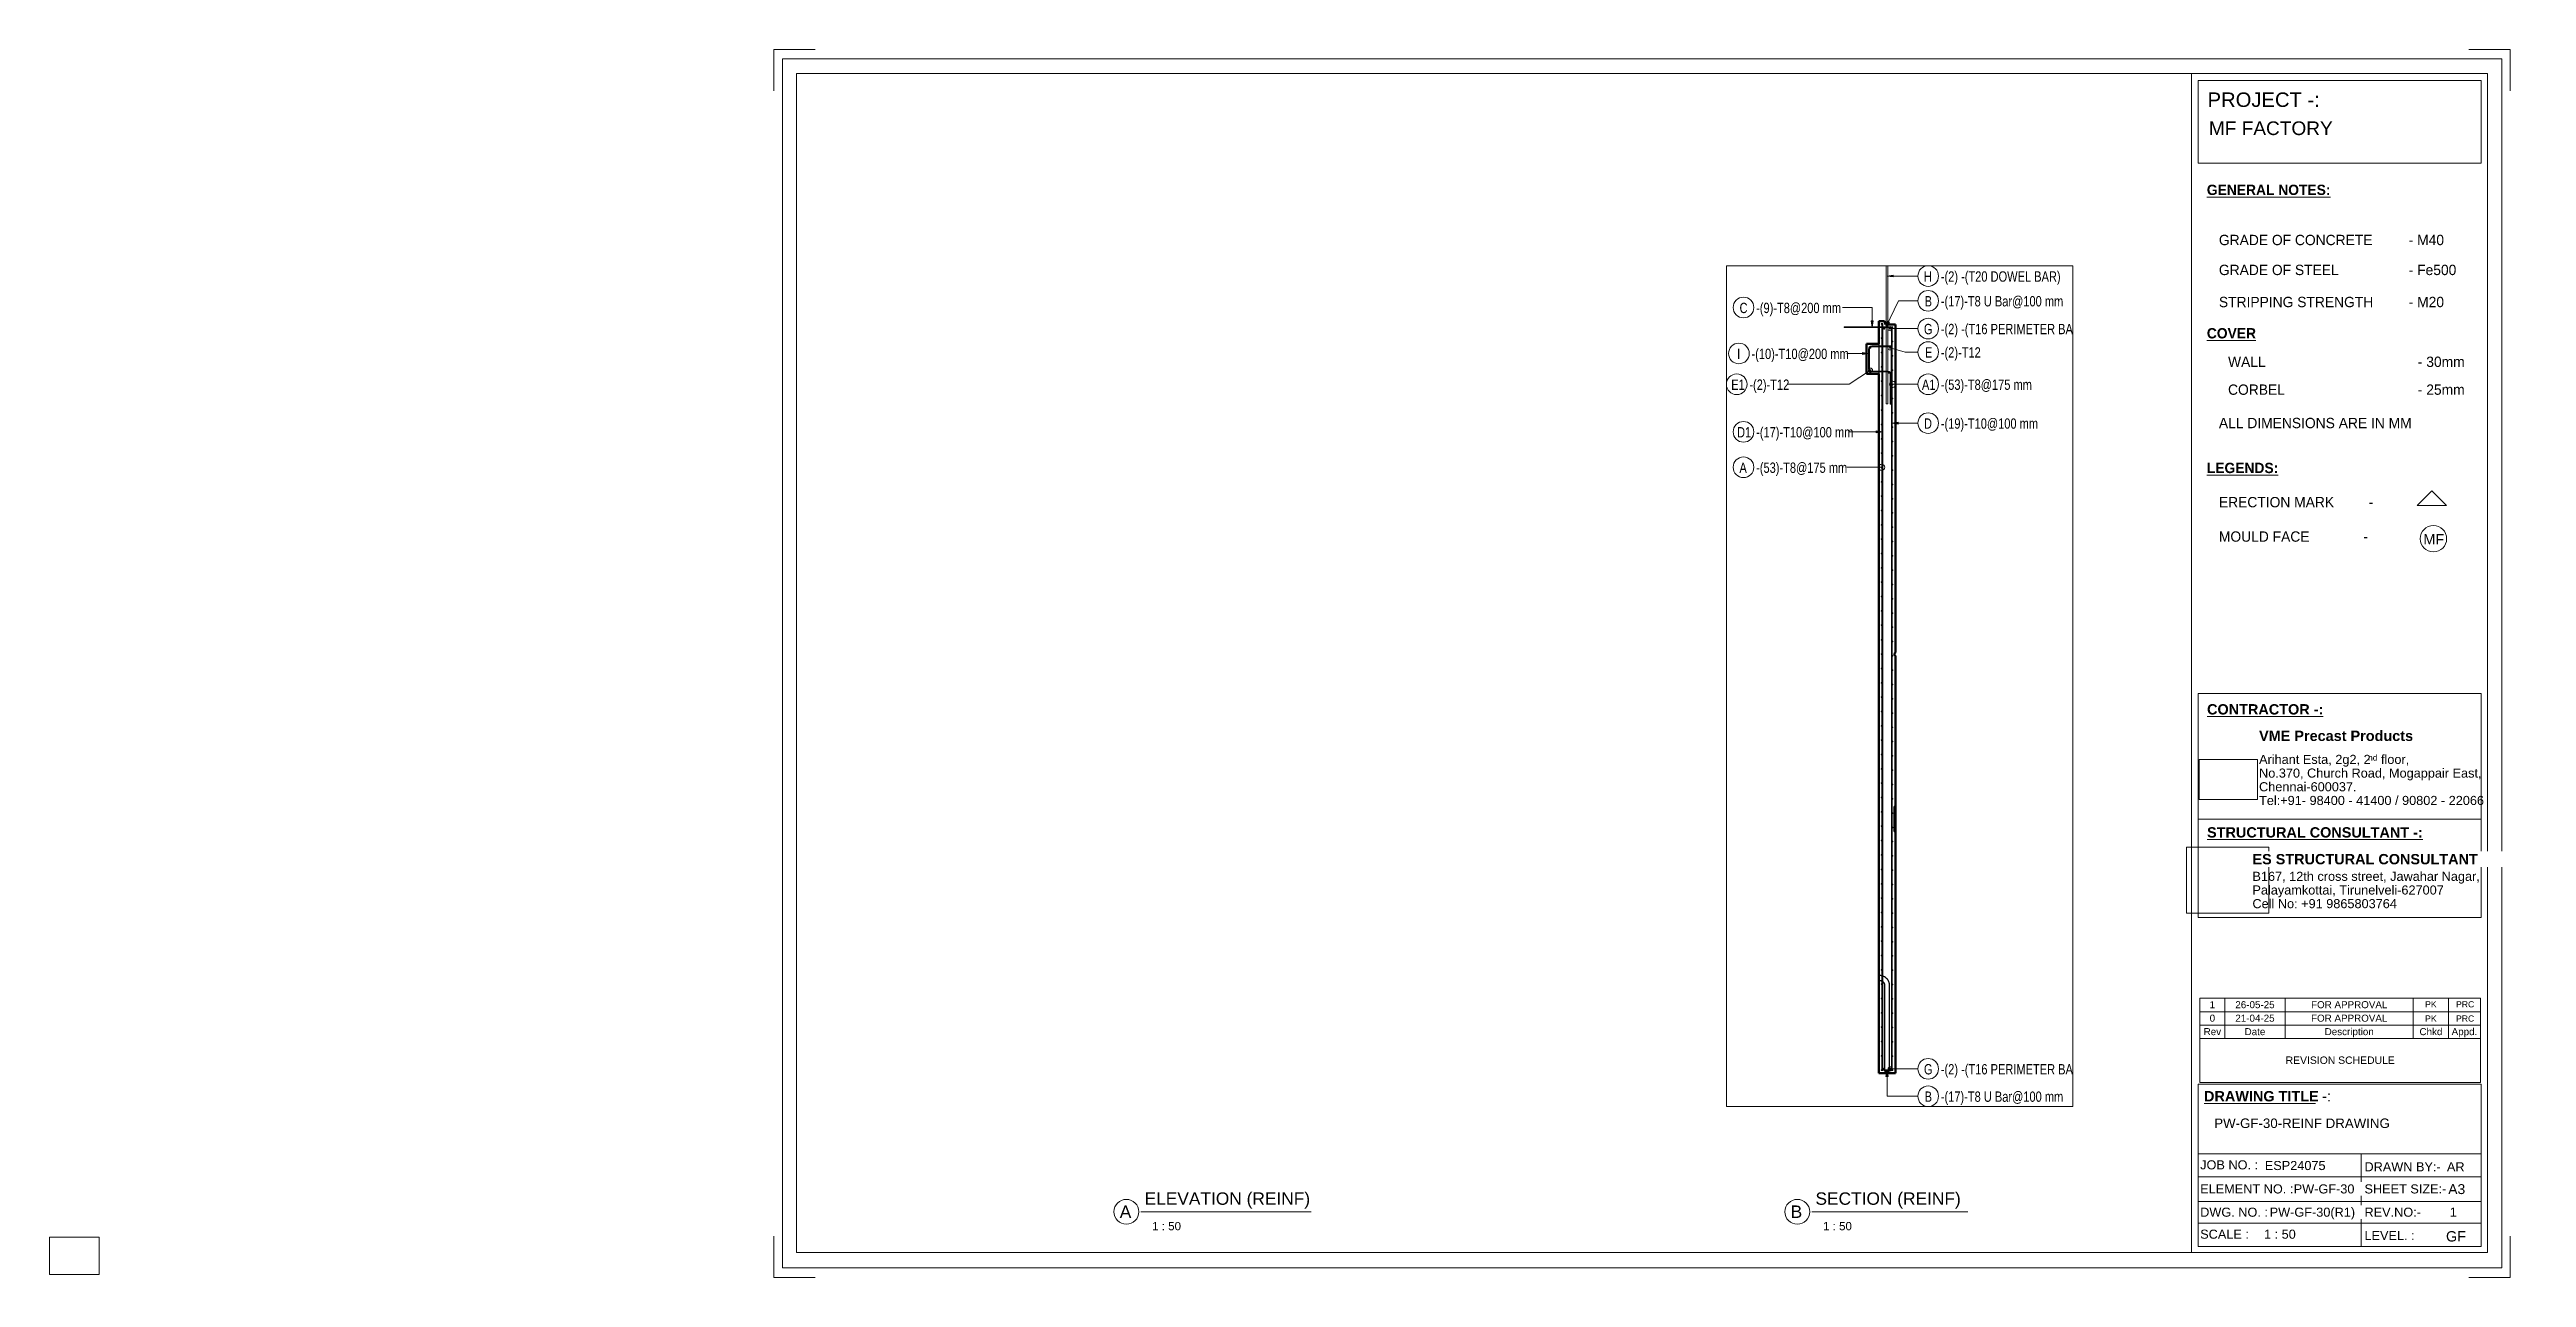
# Paper-space layout 'Layout1' of a CAD drawing. Header units: millimetres. Extents: x 0 to 599, y -1 to 296.
# The model-space entities are those that its viewports show. They can reach past a viewport. Long polylines and large blocks are cut down to what shows.
import ezdxf

# ---------------------------------------------------------------- set-up
doc = ezdxf.new("R2010")
doc.units = ezdxf.units.MM
doc.linetypes.add('Dash', pattern=[6.36, 3.18, -3.18])
for name, color, linetype, lineweight in [('A-DETL-THIN', 151, 'Continuous', 18), ('A-WALL', 113, 'Continuous', 25), ('A-WALL-HDLN', 110, 'Dash', 25), ('G-ANNO-SCHD', 231, 'Continuous', 9), ('G-ANNO-TEXT', 231, 'Continuous', 9), ('G-ANNO-TTLB', 6, 'Continuous', 9), ('G-ANNO-TTLB-MEDM', 33, 'Continuous', 9), ('G-ANNO-TTLB-THIN', 151, 'Continuous', 9), ('S-BEAM', 12, 'Continuous', 18), ('S-RBAR', 171, 'Continuous', 18), ('S-RBAR-IDEN', 171, 'Continuous', 9)]:
    doc.layers.add(name, color=color, linetype=linetype, lineweight=lineweight)
doc.layers.add('G-ANNO-NPLT', color=191, linetype='Continuous')
doc.styles.add('Arial_10', font='arial.ttf', dxfattribs={"height": 1.8})
doc.styles.add('Arial_11', font='arial.ttf', dxfattribs={"height": 1.7})
doc.styles.add('Arial_12', font='arial.ttf', dxfattribs={"height": 2})
doc.styles.add('Arial_13', font='arial.ttf', dxfattribs={"height": 3})
doc.styles.add('Arial_14', font='arial.ttf', dxfattribs={"height": 1.5})
doc.styles.add('Arial_2', font='arial.ttf', dxfattribs={"height": 3.5})
doc.styles.add('Arial_3', font='arial.ttf', dxfattribs={"height": 2.2})
doc.styles.add('Arial_4', font='arial.ttf', dxfattribs={"height": 2.4})
doc.styles.add('Arial_5', font='arial.ttf', dxfattribs={"height": 2.5})
doc.styles.add('Arial_6', font='arial.ttf', dxfattribs={"height": 1.42976})
doc.styles.add('Arial_7', font='arial.ttf', dxfattribs={"height": 2.25})
doc.styles.add('Arial_8', font='arial.ttf', dxfattribs={"height": 3.3})
doc.styles.add('Arial_9', font='arial.ttf', dxfattribs={"height": 2.3})
doc.styles.add('Arial_B', font='arialbd.ttf', dxfattribs={"height": 2.5})
doc.styles.add('Nirmala UI Semilight', font='NirmalaS.ttf', dxfattribs={"width": 0.8, "height": 125})
doc.styles.add('Nirmala UI Semilight_1', font='NirmalaS.ttf', dxfattribs={"height": 2.5})
doc.styles.add('Nirmala UI Semilight_B', font='', dxfattribs={"height": 2.5})
doc.styles.get('Nirmala UI Semilight_B').set_extended_font_data('Nirmala UI Semilight', bold=True)
picture_1 = doc.add_image_def('image1.jpg', size_in_pixel=(996, 686))
picture_2 = doc.add_image_def('image2.jpg', size_in_pixel=(1600, 1280))

psp = doc.layouts.get("Layout1")

msp = doc.modelspace()

# ---------------------------------------------------------------- texts
at = {"layer": 'S-RBAR-IDEN', "char_height": 125, "attachment_point": 1, "style": 'Nirmala UI Semilight'}
for s, insert, width in [('H', (3371.23, 8301.62), 118.6497), ('-(2) -(T20 DOWEL BAR)', (3576.95, 8301.62), 1696.3707), ('-(17)-T8 U Bar@100 mm', (3576.95, 8002.48), 1747.6787), ('B', (3380.63, 8002.48), 96.2025), ('-(9)-T8@200 mm', (1342.84, 7921.55), 1263.4595), ('C', (1142.52, 7921.55), 105.8227), ('-(2) -(T16 PERIMETER BAR)', (3576.95, 7666.16), 1933.6702), ('G', (3372.63, 7666.16), 115.443), ('-(2)-T12', (3576.95, 7383.32), 561.1812), ('E', (3384.63, 7383.32), 86.5822), ('-(10)-T10@200 mm', (1287.24, 7365.94), 1391.7295), ('I', (1113.32, 7365.94), 41.6877), ('-(2)-T12', (1260.96, 6993.32), 561.1812), ('-(53)-T8@175 mm', (3576.95, 6993.32), 1324.3877), ('E1', (1042.04, 6993.32), 150.7172), ('A1', (3348.83, 6993.32), 173.1645), ('-(19)-T10@100 mm', (3576.95, 6523.28), 1366.0755), ('D', (3372.63, 6523.28), 115.443), ('-(17)-T10@100 mm', (1342.84, 6418.22), 1362.8687), ('D1', (1112.12, 6418.22), 179.578), ('-(53)-T8@175 mm', (1342.84, 5989.26), 1324.3877), ('A', (1141.12, 5989.26), 109.0295), ('G', (3372.63, -1285.66), 115.443), ('-(2) -(T16 PERIMETER BAR)', (3576.95, -1285.66), 1933.6702), ('-(17)-T8 U Bar@100 mm', (3576.95, -1617.01), 1747.6787), ('B', (3380.63, -1617.01), 96.2025)]:
    msp.add_mtext(s, dxfattribs=dict(at, insert=insert, width=width))

# ---------------------------------------------------------------- blocks, each defined once
blk = doc.blocks.new('ES-Landscape-A3 - ES-Landscape-A3-502445-PW-GF-30-REINF DRAWING')
at = {"layer": 'G-ANNO-TTLB'}
for p, q in [((175.24, 296.27), (185.24, 296.27)), ((175.24, 296.27), (175.24, 286.27)), ((595.24, 296.27), (585.24, 296.27)), ((595.24, 296.27), (595.24, 286.27)), ((519.77, 140.54), (588.2, 140.54)), ((519.77, 86.33), (519.77, 140.54)), ((588.2, 86.33), (588.2, 140.54)), ((519.77, 110.14), (588.2, 110.14)), ((519.77, 6.78), (519.77, 46.03)), ((588.2, 6.78), (588.2, 46.03)), ((559.23, 29.2), (559.23, 6.78)), ((175.24, -0.73), (175.24, 9.27)), ((595.24, -0.73), (595.24, 9.27)), ((175.24, -0.73), (185.24, -0.73)), ((595.24, -0.73), (585.24, -0.73))]:
    blk.add_line(p, q, dxfattribs=at)
at = {"layer": 'G-ANNO-TTLB-MEDM'}
for p, q in [((180.73, 290.44), (180.73, 5.31)), ((180.73, 290.44), (589.79, 290.44)), ((518.17, 290.44), (518.17, 5.31)), ((519.77, 268.77), (519.77, 288.77)), ((519.77, 288.77), (588.2, 288.77)), ((588.2, 288.77), (588.2, 268.77)), ((589.79, 290.44), (589.79, 5.31)), ((588.2, 268.77), (519.77, 268.77)), ((519.77, 86.33), (588.2, 86.33)), ((519.77, 6.78), (588.2, 6.78)), ((180.73, 5.31), (589.79, 5.31))]:
    blk.add_line(p, q, dxfattribs=at)
at = {"layer": 'G-ANNO-TTLB-THIN'}
for p, q in [((177.29, 294.03), (177.29, 1.56)), ((593.23, 294.03), (177.29, 294.03)), ((593.23, 1.56), (593.23, 294.03)), ((519.77, 46.03), (588.2, 46.03)), ((519.77, 29.2), (588.2, 29.2)), ((519.77, 23.64), (588.2, 23.64)), ((519.77, 17.68), (588.2, 17.68)), ((519.77, 12.43), (588.2, 12.43)), ((177.29, 1.56), (593.23, 1.56))]:
    blk.add_line(p, q, dxfattribs=at)
at = {"layer": 'G-ANNO-TTLB', "char_height": 2.2, "attachment_point": 1, "style": 'Arial_3'}
for s, insert, width in [('No.370, Church Road, Mogappair East,', (534.5, 122.37), 63.4135), ('Tel:+91- 98400 - 41400 / 90802 - 22066 ', (534.5, 115.75), 65.2574), ('Chennai-600037.', (534.5, 119.06), 27.6582), ('Cell No: +91 9865803764', (532.9, 90.79), 41.0464), ('Palayamkottai, Tirunelveli-627007', (532.9, 94.09), 54.4346), ('JOB NO. :', (520.26, 27.61), 16.5949), ('DRAWN BY:-', (560, 27.14), 21.7257), ('ELEMENT NO. :', (520.26, 21.79), 26.5359), ('SHEET SIZE:-', (560, 21.79), 23.2489), ('DWG. NO. :', (520.26, 16.16), 19.481), ('REV.NO:-', (560, 16.16), 16.0338), ('SCALE :', (520.26, 10.84), 13.8692), ('LEVEL. :', (560, 10.53), 14.3502)]:
    blk.add_mtext(s, dxfattribs=dict(at, insert=insert, width=width))
at = {"layer": 'G-ANNO-TTLB'}
image = blk.add_image(picture_1, insert=(520, 114.84), size_in_units=(14.11, 9.72), dxfattribs=at)
image.dxf.flags = 7
image = blk.add_image(picture_2, insert=(516.95, 87.39), size_in_units=(19.92, 15.93), dxfattribs=at)
image.dxf.flags = 7
at = {"layer": 'G-ANNO-TTLB', "attachment_point": 1, "bg_fill": 3, "box_fill_scale": 1.25, "bg_fill_color": 256, "bg_fill_true_color": 13158600, "bg_fill_transparency": 0}
for s, insert, char_height, width, style in [('PROJECT -:', (522.05, 285.89), 3.5, 33.3502, 'Arial_2'), ('\\LCONTRACTOR -:', (521.92, 137.94), 2.5, 33.9114, 'Arial_B'), ('\\LSTRUCTURAL CONSULTANT -:', (521.92, 108.18), 2.5, 62.8523, 'Arial_B'), ('\\LDRAWING TITLE', (521.19, 44.36), 2.5, 33.4304, 'Arial_B'), ('A3', (580.27, 21.84), 2.4, 4.9705, 'Arial_4')]:
    blk.add_mtext(s, dxfattribs=dict(at, insert=insert, char_height=char_height, width=width, style=style))
at = {"layer": 'G-ANNO-TTLB', "char_height": 2.5, "attachment_point": 1, "style": 'Arial_B', "bg_fill": 3, "box_fill_scale": 1.25, "bg_fill_color": 256, "bg_fill_true_color": 13158600, "bg_fill_transparency": 0}
for s, insert, width in [('VME Precast Products', (534.5, 131.53), 45.135), ('ES STRUCTURAL CONSULTANT', (532.9, 101.7), 65.6582), ('\\fArial|b1|i0|c0|p34|; ', (548.78, 44.36), 1.2025)]:
    blk.add_mtext(s, dxfattribs=dict(at, insert=insert, width=width))
at = {"layer": 'G-ANNO-TTLB', "attachment_point": 1}
for s, insert, char_height, width, style in [('Arihant Esta, 2g2, 2', (534.5, 125.68), 2.2, 31.9873, 'Arial_3'), ('nd', (560.89, 125.72), 1.43, 2.7257, 'Arial_6'), (' floor,', (563.14, 125.68), 2.2, 9.1392, 'Arial_3'), ('B167, 12th cross street, Jawahar Nagar,', (532.9, 97.4), 2.2, 65.1772, 'Arial_3')]:
    blk.add_mtext(s, dxfattribs=dict(at, insert=insert, char_height=char_height, width=width, style=style))
at = {"layer": 'G-ANNO-TTLB', "insert": (549.77, 44.36), "char_height": 2.5, "width": 2.6456, "attachment_point": 1, "style": 'Arial_5', "bg_fill": 3, "box_fill_scale": 1.25, "bg_fill_color": 256, "bg_fill_true_color": 13158600, "bg_fill_transparency": 0}
blk.add_mtext('-:', dxfattribs=at)
blk = doc.blocks.new('Viewport - M_View Title-1040-PW-GF-30-REINF DRAWING')
at = {"layer": 'G-ANNO-TTLB'}
for start, end in [(360, 180), (180, 0)]:
    blk.add_arc((-3.5, 0), 3, start, end, dxfattribs=at)
blk = doc.blocks.new('M_Rebar Tag_rfa MARK - DOT 1 MM-794228-Elevation Right 1')
at = {"layer": 'S-RBAR-IDEN'}
blk.add_circle((18532.4, -1343.27), 125, dxfattribs=at)
blk = doc.blocks.new('M_Rebar Tag_rfa Dimension - ARROW-793927-Elevation Right 1')
at = {"layer": 'S-RBAR-IDEN'}
blk.add_circle((18532.4, -1674.61), 125, dxfattribs=at)
blk = doc.blocks.new('M_Rebar Tag_rfa MARK - ARROW-794226-Elevation Right 1')
at = {"layer": 'S-RBAR-IDEN'}
blk.add_circle((18532.4, 8244.02), 125, dxfattribs=at)
blk = doc.blocks.new('M_Rebar Tag_rfa Dimension - DOT 1_5-793931-Elevation Right 1')
at = {"layer": 'S-RBAR-IDEN'}
blk.add_circle((18532.4, 6935.72), 125, dxfattribs=at)
blk = doc.blocks.new('M_Rebar Tag_rfa Dimension - DOT-793929-Elevation Right 1')
at = {"layer": 'S-RBAR-IDEN'}
blk.add_circle((16216.42, 6935.72), 125, dxfattribs=at)

# ---------------------------------------------------------------- hatches: boundary and pattern name
at = {"layer": 'S-RBAR'}
for points in [[(2861.21, 7662), (2865.21, 7666), (2861.21, 7670), (2857.21, 7666)], [(2993.21, 7622), (2997.21, 7626), (2993.21, 7630), (2989.21, 7626), (2991.84, 7623.37)], [(2893.84, 7601.72), (2899.37, 7609.33), (2893.84, 7616.94), (2884.9, 7614.03), (2884.9, 7604.63)], [(2966.01, 7601.72), (2971.54, 7609.33), (2966.01, 7616.94), (2957.07, 7614.03), (2957.07, 7604.63)], [(2861.21, 7488.4), (2865.21, 7492.4), (2861.21, 7496.4), (2857.21, 7492.4)], [(2993.21, 7449.17), (2997.21, 7453.17), (2993.21, 7457.17), (2989.21, 7453.17)], [(2725.91, 7371.57), (2731.91, 7377.57), (2725.91, 7383.57), (2719.91, 7377.57)], [(2963.54, 7371.57), (2969.54, 7377.57), (2963.54, 7383.57), (2957.54, 7377.57)], [(2861.21, 7314.81), (2865.21, 7318.81), (2861.21, 7322.81), (2857.21, 7318.81)], [(2993.21, 7276.35), (2997.21, 7280.35), (2993.21, 7284.35), (2989.21, 7280.35)], [(2861.21, 7141.21), (2865.21, 7145.21), (2861.21, 7149.21), (2857.21, 7145.21)], [(2725.91, 7099.51), (2731.91, 7105.51), (2725.91, 7111.51), (2719.91, 7105.51)], [(2993.21, 7103.52), (2997.21, 7107.52), (2993.21, 7111.52), (2989.21, 7107.52)], [(2949.53, 7068.83), (2955.53, 7074.83), (2949.53, 7080.83), (2943.53, 7074.83)], [(2861.21, 6967.62), (2865.21, 6971.62), (2861.21, 6975.62), (2857.21, 6971.62)], [(2993.21, 6930.69), (2997.21, 6934.69), (2993.21, 6938.69), (2989.21, 6934.69)], [(2861.21, 6794.02), (2865.21, 6798.02), (2861.21, 6802.02), (2857.21, 6798.02)], [(2993.21, 6757.87), (2997.21, 6761.87), (2993.21, 6765.87), (2989.21, 6761.87)], [(2861.21, 6620.42), (2865.21, 6624.42), (2861.21, 6628.42), (2857.21, 6624.42)], [(2993.21, 6585.04), (2997.21, 6589.04), (2993.21, 6593.04), (2989.21, 6589.04)], [(2861.21, 6446.83), (2865.21, 6450.83), (2861.21, 6454.83), (2857.21, 6450.83)], [(2993.21, 6412.21), (2997.21, 6416.21), (2993.21, 6420.21), (2989.21, 6416.21)], [(2861.21, 6273.23), (2865.21, 6277.23), (2861.21, 6281.23), (2857.21, 6277.23)], [(2993.21, 6239.38), (2997.21, 6243.38), (2993.21, 6247.38), (2989.21, 6243.38)], [(2861.21, 6099.63), (2865.21, 6103.63), (2861.21, 6107.63), (2857.21, 6103.63)], [(2993.21, 6066.56), (2997.21, 6070.56), (2993.21, 6074.56), (2989.21, 6070.56)], [(2861.21, 5926.04), (2865.21, 5930.04), (2861.21, 5934.04), (2857.21, 5930.04)], [(2993.21, 5893.73), (2997.21, 5897.73), (2993.21, 5901.73), (2989.21, 5897.73)], [(2861.21, 5752.44), (2865.21, 5756.44), (2861.21, 5760.44), (2857.21, 5756.44)], [(2993.21, 5720.9), (2997.21, 5724.9), (2993.21, 5728.9), (2989.21, 5724.9)], [(2861.21, 5578.85), (2865.21, 5582.85), (2861.21, 5586.85), (2857.21, 5582.85)], [(2993.21, 5548.08), (2997.21, 5552.08), (2993.21, 5556.08), (2989.21, 5552.08)], [(2861.21, 5405.25), (2865.21, 5409.25), (2861.21, 5413.25), (2857.21, 5409.25)], [(2993.21, 5375.25), (2997.21, 5379.25), (2993.21, 5383.25), (2989.21, 5379.25)], [(2861.21, 5231.65), (2865.21, 5235.65), (2861.21, 5239.65), (2857.21, 5235.65)], [(2993.21, 5202.42), (2997.21, 5206.42), (2993.21, 5210.42), (2989.21, 5206.42)], [(2861.21, 5058.06), (2865.21, 5062.06), (2861.21, 5066.06), (2857.21, 5062.06)], [(2993.21, 5029.6), (2997.21, 5033.6), (2993.21, 5037.6), (2989.21, 5033.6)], [(2861.21, 4884.46), (2865.21, 4888.46), (2861.21, 4892.46), (2857.21, 4888.46)], [(2993.21, 4856.77), (2997.21, 4860.77), (2993.21, 4864.77), (2989.21, 4860.77)], [(2861.21, 4710.87), (2865.21, 4714.87), (2861.21, 4718.87), (2857.21, 4714.87)], [(2993.21, 4683.94), (2997.21, 4687.94), (2993.21, 4691.94), (2989.21, 4687.94)], [(2861.21, 4537.27), (2865.21, 4541.27), (2861.21, 4545.27), (2857.21, 4541.27)], [(2993.21, 4511.12), (2997.21, 4515.12), (2993.21, 4519.12), (2989.21, 4515.12)], [(2861.21, 4363.67), (2865.21, 4367.67), (2861.21, 4371.67), (2857.21, 4367.67)], [(2993.21, 4338.29), (2997.21, 4342.29), (2993.21, 4346.29), (2989.21, 4342.29)], [(2861.21, 4190.08), (2865.21, 4194.08), (2861.21, 4198.08), (2857.21, 4194.08)], [(2993.21, 4165.46), (2997.21, 4169.46), (2993.21, 4173.46), (2989.21, 4169.46)], [(2861.21, 4016.48), (2865.21, 4020.48), (2861.21, 4024.48), (2857.21, 4020.48)], [(2993.21, 3992.63), (2997.21, 3996.63), (2993.21, 4000.63), (2989.21, 3996.63)], [(2861.21, 3842.88), (2865.21, 3846.88), (2861.21, 3850.88), (2857.21, 3846.88)], [(2993.21, 3819.81), (2997.21, 3823.81), (2993.21, 3827.81), (2989.21, 3823.81)], [(2861.21, 3669.29), (2865.21, 3673.29), (2861.21, 3677.29), (2857.21, 3673.29)], [(2993.21, 3646.98), (2997.21, 3650.98), (2993.21, 3654.98), (2989.21, 3650.98)], [(2861.21, 3495.69), (2865.21, 3499.69), (2861.21, 3503.69), (2857.21, 3499.69)], [(2993.21, 3474.15), (2997.21, 3478.15), (2993.21, 3482.15), (2989.21, 3478.15)], [(2861.21, 3322.1), (2865.21, 3326.1), (2861.21, 3330.1), (2857.21, 3326.1)], [(2993.21, 3301.33), (2997.21, 3305.33), (2993.21, 3309.33), (2989.21, 3305.33)], [(2861.21, 3148.5), (2865.21, 3152.5), (2861.21, 3156.5), (2857.21, 3152.5)], [(2993.21, 3128.5), (2997.21, 3132.5), (2993.21, 3136.5), (2989.21, 3132.5)], [(2861.21, 2974.9), (2865.21, 2978.9), (2861.21, 2982.9), (2857.21, 2978.9)], [(2993.21, 2955.67), (2997.21, 2959.67), (2993.21, 2963.67), (2989.21, 2959.67)], [(2861.21, 2801.31), (2865.21, 2805.31), (2861.21, 2809.31), (2857.21, 2805.31)], [(2993.21, 2782.85), (2997.21, 2786.85), (2993.21, 2790.85), (2989.21, 2786.85)], [(2861.21, 2627.71), (2865.21, 2631.71), (2861.21, 2635.71), (2857.21, 2631.71)], [(2993.21, 2610.02), (2997.21, 2614.02), (2993.21, 2618.02), (2989.21, 2614.02)], [(2861.21, 2454.12), (2865.21, 2458.12), (2861.21, 2462.12), (2857.21, 2458.12)], [(2993.21, 2437.19), (2997.21, 2441.19), (2993.21, 2445.19), (2989.21, 2441.19)], [(2861.21, 2280.52), (2865.21, 2284.52), (2861.21, 2288.52), (2857.21, 2284.52)], [(2993.21, 2264.37), (2997.21, 2268.37), (2993.21, 2272.37), (2989.21, 2268.37)], [(2861.21, 2106.92), (2865.21, 2110.92), (2861.21, 2114.92), (2857.21, 2110.92)], [(2993.21, 2091.54), (2997.21, 2095.54), (2993.21, 2099.54), (2989.21, 2095.54)], [(2861.21, 1933.33), (2865.21, 1937.33), (2861.21, 1941.33), (2857.21, 1937.33)], [(2993.21, 1918.71), (2997.21, 1922.71), (2993.21, 1926.71), (2989.21, 1922.71)], [(2861.21, 1759.73), (2865.21, 1763.73), (2861.21, 1767.73), (2857.21, 1763.73)], [(2993.21, 1745.88), (2997.21, 1749.88), (2993.21, 1753.88), (2989.21, 1749.88)], [(2861.21, 1586.13), (2865.21, 1590.13), (2861.21, 1594.13), (2857.21, 1590.13)], [(2993.21, 1573.06), (2997.21, 1577.06), (2993.21, 1581.06), (2989.21, 1577.06)], [(2861.21, 1412.54), (2865.21, 1416.54), (2861.21, 1420.54), (2857.21, 1416.54)], [(2993.21, 1400.23), (2997.21, 1404.23), (2993.21, 1408.23), (2989.21, 1404.23)], [(2861.21, 1238.94), (2865.21, 1242.94), (2861.21, 1246.94), (2857.21, 1242.94)], [(2993.21, 1227.4), (2997.21, 1231.4), (2993.21, 1235.4), (2989.21, 1231.4)], [(2861.21, 1065.35), (2865.21, 1069.35), (2861.21, 1073.35), (2857.21, 1069.35)], [(2993.21, 1054.58), (2997.21, 1058.58), (2993.21, 1062.58), (2989.21, 1058.58)], [(2861.21, 891.75), (2865.21, 895.75), (2861.21, 899.75), (2857.21, 895.75)], [(2993.21, 881.75), (2997.21, 885.75), (2993.21, 889.75), (2989.21, 885.75)], [(2861.21, 718.15), (2865.21, 722.15), (2861.21, 726.15), (2857.21, 722.15)], [(2993.21, 708.92), (2997.21, 712.92), (2993.21, 716.92), (2989.21, 712.92)], [(2861.21, 544.56), (2865.21, 548.56), (2861.21, 552.56), (2857.21, 548.56)], [(2993.21, 536.1), (2997.21, 540.1), (2993.21, 544.1), (2989.21, 540.1)], [(2861.21, 370.96), (2865.21, 374.96), (2861.21, 378.96), (2857.21, 374.96)], [(2993.21, 363.27), (2997.21, 367.27), (2993.21, 371.27), (2989.21, 367.27)], [(2861.21, 197.37), (2865.21, 201.37), (2861.21, 205.37), (2857.21, 201.37)], [(2993.21, 190.44), (2997.21, 194.44), (2993.21, 198.44), (2989.21, 194.44)], [(2861.21, 23.77), (2865.21, 27.77), (2861.21, 31.77), (2857.21, 27.77)], [(2993.21, 17.62), (2997.21, 21.62), (2993.21, 25.62), (2989.21, 21.62)], [(2861.21, -149.83), (2865.21, -145.83), (2861.21, -141.83), (2857.21, -145.83)], [(2993.21, -155.21), (2997.21, -151.21), (2993.21, -147.21), (2989.21, -151.21)], [(2861.21, -323.42), (2865.21, -319.42), (2861.21, -315.42), (2857.21, -319.42)], [(2993.21, -328.04), (2997.21, -324.04), (2993.21, -320.04), (2989.21, -324.04)], [(2861.21, -497.02), (2865.21, -493.02), (2861.21, -489.02), (2857.21, -493.02)], [(2993.21, -500.87), (2997.21, -496.87), (2993.21, -492.87), (2989.21, -496.87)], [(2861.21, -670.62), (2865.21, -666.62), (2861.21, -662.62), (2857.21, -666.62)], [(2993.21, -673.69), (2997.21, -669.69), (2993.21, -665.69), (2989.21, -669.69)], [(2861.21, -844.21), (2865.21, -840.21), (2861.21, -836.21), (2857.21, -840.21)], [(2993.21, -846.52), (2997.21, -842.52), (2993.21, -838.52), (2989.21, -842.52)], [(2861.21, -1017.81), (2865.21, -1013.81), (2861.21, -1009.81), (2857.21, -1013.81)], [(2993.21, -1019.35), (2997.21, -1015.35), (2993.21, -1011.35), (2989.21, -1015.35)], [(2861.21, -1191.4), (2865.21, -1187.4), (2861.21, -1183.4), (2857.21, -1187.4)], [(2993.21, -1192.17), (2997.21, -1188.17), (2993.21, -1184.17), (2989.21, -1188.17)], [(2888.86, -1352.11), (2897.8, -1349.2), (2897.8, -1339.8), (2888.86, -1336.89), (2883.33, -1344.5)], [(2960.69, -1352.11), (2969.63, -1349.2), (2969.63, -1339.8), (2960.69, -1336.89), (2955.16, -1344.5)], [(2861.21, -1365), (2865.21, -1361), (2861.21, -1357), (2857.21, -1361)], [(2993.21, -1365), (2997.21, -1361), (2993.21, -1357), (2989.21, -1361)]]:
    msp.add_hatch(color=256, dxfattribs=at).paths.add_polyline_path(points)
h = msp.add_hatch(color=256, dxfattribs=at)
edge = h.paths.add_edge_path()
edge.add_arc((2861.21, 7666), 4, 0, 360)
h = msp.add_hatch(color=256, dxfattribs=at)
edge = h.paths.add_edge_path()
edge.add_arc((2993.21, 7626), 4, 0, 360)
h = msp.add_hatch(color=256, dxfattribs=at)
edge = h.paths.add_edge_path()
edge.add_arc((2891.37, 7609.33), 8, 0, 360)
h = msp.add_hatch(color=256, dxfattribs=at)
edge = h.paths.add_edge_path()
edge.add_arc((2963.54, 7609.33), 8, 0, 360)
h = msp.add_hatch(color=256, dxfattribs=at)
edge = h.paths.add_edge_path()
edge.add_arc((2861.21, 7492.4), 4, 0, 360)
h = msp.add_hatch(color=256, dxfattribs=at)
edge = h.paths.add_edge_path()
edge.add_arc((2993.21, 7453.17), 4, 0, 360)
h = msp.add_hatch(color=256, dxfattribs=at)
edge = h.paths.add_edge_path()
edge.add_arc((2725.91, 7377.57), 6, 0, 360)
h = msp.add_hatch(color=256, dxfattribs=at)
edge = h.paths.add_edge_path()
edge.add_arc((2963.54, 7377.57), 6, 0, 360)
h = msp.add_hatch(color=256, dxfattribs=at)
edge = h.paths.add_edge_path()
edge.add_arc((2861.21, 7318.81), 4, 0, 360)
h = msp.add_hatch(color=256, dxfattribs=at)
edge = h.paths.add_edge_path()
edge.add_arc((2993.21, 7280.35), 4, 0, 360)
h = msp.add_hatch(color=256, dxfattribs=at)
edge = h.paths.add_edge_path()
edge.add_arc((2861.21, 7145.21), 4, 0, 360)
h = msp.add_hatch(color=256, dxfattribs=at)
edge = h.paths.add_edge_path()
edge.add_arc((2725.91, 7105.51), 6, 0, 360)
h = msp.add_hatch(color=256, dxfattribs=at)
edge = h.paths.add_edge_path()
edge.add_arc((2993.21, 7107.52), 4, 0, 360)
h = msp.add_hatch(color=256, dxfattribs=at)
edge = h.paths.add_edge_path()
edge.add_arc((2949.53, 7074.83), 6, 0, 360)
h = msp.add_hatch(color=256, dxfattribs=at)
edge = h.paths.add_edge_path()
edge.add_arc((2861.21, 6971.62), 4, 0, 360)
h = msp.add_hatch(color=256, dxfattribs=at)
edge = h.paths.add_edge_path()
edge.add_arc((2993.21, 6934.69), 4, 0, 360)
h = msp.add_hatch(color=256, dxfattribs=at)
edge = h.paths.add_edge_path()
edge.add_arc((2861.21, 6798.02), 4, 0, 360)
h = msp.add_hatch(color=256, dxfattribs=at)
edge = h.paths.add_edge_path()
edge.add_arc((2993.21, 6761.87), 4, 0, 360)
h = msp.add_hatch(color=256, dxfattribs=at)
edge = h.paths.add_edge_path()
edge.add_arc((2861.21, 6624.42), 4, 0, 360)
h = msp.add_hatch(color=256, dxfattribs=at)
edge = h.paths.add_edge_path()
edge.add_arc((2993.21, 6589.04), 4, 0, 360)
h = msp.add_hatch(color=256, dxfattribs=at)
edge = h.paths.add_edge_path()
edge.add_arc((2861.21, 6450.83), 4, 0, 360)
h = msp.add_hatch(color=256, dxfattribs=at)
edge = h.paths.add_edge_path()
edge.add_arc((2993.21, 6416.21), 4, 0, 360)
h = msp.add_hatch(color=256, dxfattribs=at)
edge = h.paths.add_edge_path()
edge.add_arc((2861.21, 6277.23), 4, 0, 360)
h = msp.add_hatch(color=256, dxfattribs=at)
edge = h.paths.add_edge_path()
edge.add_arc((2993.21, 6243.38), 4, 0, 360)
h = msp.add_hatch(color=256, dxfattribs=at)
edge = h.paths.add_edge_path()
edge.add_arc((2861.21, 6103.63), 4, 0, 360)
h = msp.add_hatch(color=256, dxfattribs=at)
edge = h.paths.add_edge_path()
edge.add_arc((2993.21, 6070.56), 4, 0, 360)
h = msp.add_hatch(color=256, dxfattribs=at)
edge = h.paths.add_edge_path()
edge.add_arc((2861.21, 5930.04), 4, 0, 360)
h = msp.add_hatch(color=256, dxfattribs=at)
edge = h.paths.add_edge_path()
edge.add_arc((2993.21, 5897.73), 4, 0, 360)
h = msp.add_hatch(color=256, dxfattribs=at)
edge = h.paths.add_edge_path()
edge.add_arc((2861.21, 5756.44), 4, 0, 360)
h = msp.add_hatch(color=256, dxfattribs=at)
edge = h.paths.add_edge_path()
edge.add_arc((2993.21, 5724.9), 4, 0, 360)
h = msp.add_hatch(color=256, dxfattribs=at)
edge = h.paths.add_edge_path()
edge.add_arc((2861.21, 5582.85), 4, 0, 360)
h = msp.add_hatch(color=256, dxfattribs=at)
edge = h.paths.add_edge_path()
edge.add_arc((2993.21, 5552.08), 4, 0, 360)
h = msp.add_hatch(color=256, dxfattribs=at)
edge = h.paths.add_edge_path()
edge.add_arc((2861.21, 5409.25), 4, 0, 360)
h = msp.add_hatch(color=256, dxfattribs=at)
edge = h.paths.add_edge_path()
edge.add_arc((2993.21, 5379.25), 4, 0, 360)
h = msp.add_hatch(color=256, dxfattribs=at)
edge = h.paths.add_edge_path()
edge.add_arc((2861.21, 5235.65), 4, 0, 360)
h = msp.add_hatch(color=256, dxfattribs=at)
edge = h.paths.add_edge_path()
edge.add_arc((2993.21, 5206.42), 4, 0, 360)
h = msp.add_hatch(color=256, dxfattribs=at)
edge = h.paths.add_edge_path()
edge.add_arc((2861.21, 5062.06), 4, 0, 360)
h = msp.add_hatch(color=256, dxfattribs=at)
edge = h.paths.add_edge_path()
edge.add_arc((2993.21, 5033.6), 4, 0, 360)
h = msp.add_hatch(color=256, dxfattribs=at)
edge = h.paths.add_edge_path()
edge.add_arc((2861.21, 4888.46), 4, 0, 360)
h = msp.add_hatch(color=256, dxfattribs=at)
edge = h.paths.add_edge_path()
edge.add_arc((2993.21, 4860.77), 4, 0, 360)
h = msp.add_hatch(color=256, dxfattribs=at)
edge = h.paths.add_edge_path()
edge.add_arc((2861.21, 4714.87), 4, 0, 360)
h = msp.add_hatch(color=256, dxfattribs=at)
edge = h.paths.add_edge_path()
edge.add_arc((2993.21, 4687.94), 4, 0, 360)
h = msp.add_hatch(color=256, dxfattribs=at)
edge = h.paths.add_edge_path()
edge.add_arc((2861.21, 4541.27), 4, 0, 360)
h = msp.add_hatch(color=256, dxfattribs=at)
edge = h.paths.add_edge_path()
edge.add_arc((2993.21, 4515.12), 4, 0, 360)
h = msp.add_hatch(color=256, dxfattribs=at)
edge = h.paths.add_edge_path()
edge.add_arc((2861.21, 4367.67), 4, 0, 360)
h = msp.add_hatch(color=256, dxfattribs=at)
edge = h.paths.add_edge_path()
edge.add_arc((2993.21, 4342.29), 4, 0, 360)
h = msp.add_hatch(color=256, dxfattribs=at)
edge = h.paths.add_edge_path()
edge.add_arc((2861.21, 4194.08), 4, 0, 360)
h = msp.add_hatch(color=256, dxfattribs=at)
edge = h.paths.add_edge_path()
edge.add_arc((2993.21, 4169.46), 4, 0, 360)
h = msp.add_hatch(color=256, dxfattribs=at)
edge = h.paths.add_edge_path()
edge.add_arc((2861.21, 4020.48), 4, 0, 360)
h = msp.add_hatch(color=256, dxfattribs=at)
edge = h.paths.add_edge_path()
edge.add_arc((2993.21, 3996.63), 4, 0, 360)
h = msp.add_hatch(color=256, dxfattribs=at)
edge = h.paths.add_edge_path()
edge.add_arc((2861.21, 3846.88), 4, 0, 360)
h = msp.add_hatch(color=256, dxfattribs=at)
edge = h.paths.add_edge_path()
edge.add_arc((2993.21, 3823.81), 4, 0, 360)
h = msp.add_hatch(color=256, dxfattribs=at)
edge = h.paths.add_edge_path()
edge.add_arc((2861.21, 3673.29), 4, 0, 360)
h = msp.add_hatch(color=256, dxfattribs=at)
edge = h.paths.add_edge_path()
edge.add_arc((2993.21, 3650.98), 4, 0, 360)
h = msp.add_hatch(color=256, dxfattribs=at)
edge = h.paths.add_edge_path()
edge.add_arc((2861.21, 3499.69), 4, 0, 360)
h = msp.add_hatch(color=256, dxfattribs=at)
edge = h.paths.add_edge_path()
edge.add_arc((2993.21, 3478.15), 4, 0, 360)
h = msp.add_hatch(color=256, dxfattribs=at)
edge = h.paths.add_edge_path()
edge.add_arc((2861.21, 3326.1), 4, 0, 360)
h = msp.add_hatch(color=256, dxfattribs=at)
edge = h.paths.add_edge_path()
edge.add_arc((2993.21, 3305.33), 4, 0, 360)
h = msp.add_hatch(color=256, dxfattribs=at)
edge = h.paths.add_edge_path()
edge.add_arc((2861.21, 3152.5), 4, 0, 360)
h = msp.add_hatch(color=256, dxfattribs=at)
edge = h.paths.add_edge_path()
edge.add_arc((2993.21, 3132.5), 4, 0, 360)
h = msp.add_hatch(color=256, dxfattribs=at)
edge = h.paths.add_edge_path()
edge.add_arc((2861.21, 2978.9), 4, 0, 360)
h = msp.add_hatch(color=256, dxfattribs=at)
edge = h.paths.add_edge_path()
edge.add_arc((2993.21, 2959.67), 4, 0, 360)
h = msp.add_hatch(color=256, dxfattribs=at)
edge = h.paths.add_edge_path()
edge.add_arc((2861.21, 2805.31), 4, 0, 360)
h = msp.add_hatch(color=256, dxfattribs=at)
edge = h.paths.add_edge_path()
edge.add_arc((2993.21, 2786.85), 4, 0, 360)
h = msp.add_hatch(color=256, dxfattribs=at)
edge = h.paths.add_edge_path()
edge.add_arc((2861.21, 2631.71), 4, 0, 360)
h = msp.add_hatch(color=256, dxfattribs=at)
edge = h.paths.add_edge_path()
edge.add_arc((2993.21, 2614.02), 4, 0, 360)
h = msp.add_hatch(color=256, dxfattribs=at)
edge = h.paths.add_edge_path()
edge.add_arc((2861.21, 2458.12), 4, 0, 360)
h = msp.add_hatch(color=256, dxfattribs=at)
edge = h.paths.add_edge_path()
edge.add_arc((2993.21, 2441.19), 4, 0, 360)
h = msp.add_hatch(color=256, dxfattribs=at)
edge = h.paths.add_edge_path()
edge.add_arc((2861.21, 2284.52), 4, 0, 360)
h = msp.add_hatch(color=256, dxfattribs=at)
edge = h.paths.add_edge_path()
edge.add_arc((2993.21, 2268.37), 4, 0, 360)
h = msp.add_hatch(color=256, dxfattribs=at)
edge = h.paths.add_edge_path()
edge.add_arc((2861.21, 2110.92), 4, 0, 360)
h = msp.add_hatch(color=256, dxfattribs=at)
edge = h.paths.add_edge_path()
edge.add_arc((2993.21, 2095.54), 4, 0, 360)
h = msp.add_hatch(color=256, dxfattribs=at)
edge = h.paths.add_edge_path()
edge.add_arc((2861.21, 1937.33), 4, 0, 360)
h = msp.add_hatch(color=256, dxfattribs=at)
edge = h.paths.add_edge_path()
edge.add_arc((2993.21, 1922.71), 4, 0, 360)
h = msp.add_hatch(color=256, dxfattribs=at)
edge = h.paths.add_edge_path()
edge.add_arc((2861.21, 1763.73), 4, 0, 360)
h = msp.add_hatch(color=256, dxfattribs=at)
edge = h.paths.add_edge_path()
edge.add_arc((2993.21, 1749.88), 4, 0, 360)
h = msp.add_hatch(color=256, dxfattribs=at)
edge = h.paths.add_edge_path()
edge.add_arc((2861.21, 1590.13), 4, 0, 360)
h = msp.add_hatch(color=256, dxfattribs=at)
edge = h.paths.add_edge_path()
edge.add_arc((2993.21, 1577.06), 4, 0, 360)
h = msp.add_hatch(color=256, dxfattribs=at)
edge = h.paths.add_edge_path()
edge.add_arc((2861.21, 1416.54), 4, 0, 360)
h = msp.add_hatch(color=256, dxfattribs=at)
edge = h.paths.add_edge_path()
edge.add_arc((2993.21, 1404.23), 4, 0, 360)
h = msp.add_hatch(color=256, dxfattribs=at)
edge = h.paths.add_edge_path()
edge.add_arc((2861.21, 1242.94), 4, 0, 360)
h = msp.add_hatch(color=256, dxfattribs=at)
edge = h.paths.add_edge_path()
edge.add_arc((2993.21, 1231.4), 4, 0, 360)
h = msp.add_hatch(color=256, dxfattribs=at)
edge = h.paths.add_edge_path()
edge.add_arc((2861.21, 1069.35), 4, 0, 360)
h = msp.add_hatch(color=256, dxfattribs=at)
edge = h.paths.add_edge_path()
edge.add_arc((2993.21, 1058.58), 4, 0, 360)
h = msp.add_hatch(color=256, dxfattribs=at)
edge = h.paths.add_edge_path()
edge.add_arc((2861.21, 895.75), 4, 0, 360)
h = msp.add_hatch(color=256, dxfattribs=at)
edge = h.paths.add_edge_path()
edge.add_arc((2993.21, 885.75), 4, 0, 360)
h = msp.add_hatch(color=256, dxfattribs=at)
edge = h.paths.add_edge_path()
edge.add_arc((2861.21, 722.15), 4, 0, 360)
h = msp.add_hatch(color=256, dxfattribs=at)
edge = h.paths.add_edge_path()
edge.add_arc((2993.21, 712.92), 4, 0, 360)
h = msp.add_hatch(color=256, dxfattribs=at)
edge = h.paths.add_edge_path()
edge.add_arc((2861.21, 548.56), 4, 0, 360)
h = msp.add_hatch(color=256, dxfattribs=at)
edge = h.paths.add_edge_path()
edge.add_arc((2993.21, 540.1), 4, 0, 360)
h = msp.add_hatch(color=256, dxfattribs=at)
edge = h.paths.add_edge_path()
edge.add_arc((2861.21, 374.96), 4, 0, 360)
h = msp.add_hatch(color=256, dxfattribs=at)
edge = h.paths.add_edge_path()
edge.add_arc((2993.21, 367.27), 4, 0, 360)
h = msp.add_hatch(color=256, dxfattribs=at)
edge = h.paths.add_edge_path()
edge.add_arc((2861.21, 201.37), 4, 0, 360)
h = msp.add_hatch(color=256, dxfattribs=at)
edge = h.paths.add_edge_path()
edge.add_arc((2993.21, 194.44), 4, 0, 360)
h = msp.add_hatch(color=256, dxfattribs=at)
edge = h.paths.add_edge_path()
edge.add_arc((2861.21, 27.77), 4, 0, 360)
h = msp.add_hatch(color=256, dxfattribs=at)
edge = h.paths.add_edge_path()
edge.add_arc((2993.21, 21.62), 4, 0, 360)
h = msp.add_hatch(color=256, dxfattribs=at)
edge = h.paths.add_edge_path()
edge.add_arc((2861.21, -145.83), 4, 0, 360)
h = msp.add_hatch(color=256, dxfattribs=at)
edge = h.paths.add_edge_path()
edge.add_arc((2993.21, -151.21), 4, 0, 360)
h = msp.add_hatch(color=256, dxfattribs=at)
edge = h.paths.add_edge_path()
edge.add_arc((2861.21, -319.42), 4, 0, 360)
h = msp.add_hatch(color=256, dxfattribs=at)
edge = h.paths.add_edge_path()
edge.add_arc((2993.21, -324.04), 4, 0, 360)
h = msp.add_hatch(color=256, dxfattribs=at)
edge = h.paths.add_edge_path()
edge.add_arc((2861.21, -493.02), 4, 0, 360)
h = msp.add_hatch(color=256, dxfattribs=at)
edge = h.paths.add_edge_path()
edge.add_arc((2993.21, -496.87), 4, 0, 360)
h = msp.add_hatch(color=256, dxfattribs=at)
edge = h.paths.add_edge_path()
edge.add_arc((2861.21, -666.62), 4, 0, 360)
h = msp.add_hatch(color=256, dxfattribs=at)
edge = h.paths.add_edge_path()
edge.add_arc((2993.21, -669.69), 4, 0, 360)
h = msp.add_hatch(color=256, dxfattribs=at)
edge = h.paths.add_edge_path()
edge.add_arc((2861.21, -840.21), 4, 0, 360)
h = msp.add_hatch(color=256, dxfattribs=at)
edge = h.paths.add_edge_path()
edge.add_arc((2993.21, -842.52), 4, 0, 360)
h = msp.add_hatch(color=256, dxfattribs=at)
edge = h.paths.add_edge_path()
edge.add_arc((2861.21, -1013.81), 4, 0, 360)
h = msp.add_hatch(color=256, dxfattribs=at)
edge = h.paths.add_edge_path()
edge.add_arc((2993.21, -1015.35), 4, 0, 360)
h = msp.add_hatch(color=256, dxfattribs=at)
edge = h.paths.add_edge_path()
edge.add_arc((2861.21, -1187.4), 4, 0, 360)
h = msp.add_hatch(color=256, dxfattribs=at)
edge = h.paths.add_edge_path()
edge.add_arc((2993.21, -1188.17), 4, 0, 360)
h = msp.add_hatch(color=256, dxfattribs=at)
edge = h.paths.add_edge_path()
edge.add_arc((2891.33, -1344.5), 8, 0, 360)
h = msp.add_hatch(color=256, dxfattribs=at)
edge = h.paths.add_edge_path()
edge.add_arc((2963.16, -1344.5), 8, 0, 360)
h = msp.add_hatch(color=256, dxfattribs=at)
edge = h.paths.add_edge_path()
edge.add_arc((2861.21, -1361), 4, 0, 360)
h = msp.add_hatch(color=256, dxfattribs=at)
edge = h.paths.add_edge_path()
edge.add_arc((2993.21, -1361), 4, 0, 360)
at = {"layer": 'S-RBAR-IDEN'}
for points in [[(2927.21, 8244.02), (3002.21, 8234.15), (3002.21, 8253.89)], [(2746.19, 7626), (2759.42, 7701), (2732.97, 7701)], [(2912.67, 7625.96), (2956.76, 7688.06), (2932.86, 7699.39)], [(2702.87, 7308.33), (2627.87, 7321.56), (2627.87, 7295.11)], [(2984.21, 6465.68), (3059.21, 6452.45), (3059.21, 6478.9)], [(2870.21, 6360.62), (2795.21, 6373.84), (2795.21, 6347.39)], [(2926.53, -1359.9), (2913.3, -1434.9), (2939.75, -1434.9)]]:
    msp.add_hatch(color=256, dxfattribs=at).paths.add_polyline_path(points)

# ---------------------------------------------------------------- linework, layer by layer
at = {"layer": 'A-WALL', "lineweight": 50}
for p, q in [((2897.33, 7700), (2827.21, 7700)), ((2827.21, 7700), (2827.21, 7630)), ((2907.33, 7660), (2897.33, 7700)), ((2917.21, 7660), (2907.33, 7660)), ((3027.21, 7660), (2937.21, 7660)), ((3027.21, 3690), (3027.21, 7660)), ((2827.21, 7622), (2827.21, 7425)), ((2827.21, 7060), (2827.21, -1395)), ((3017.21, 3680), (3027.21, 3690)), ((3017.21, 3660), (3017.21, 3680)), ((3027.21, 3650), (3017.21, 3660)), ((3027.21, -1395), (3027.21, 3650)), ((2827.21, -1395), (3027.21, -1395))]:
    msp.add_line(p, q, dxfattribs=at)
at = {"layer": 'A-WALL'}
for p, q in [((2827.21, 7425), (2827.21, 7400)), ((2827.21, 7390), (2827.21, 7095)), ((2827.21, 7085), (2827.21, 7060))]:
    msp.add_line(p, q, dxfattribs=at)
at = {"layer": 'A-WALL-HDLN'}
for p, q in [((3027.21, 1828.45), (3012.21, 1828.45)), ((3012.21, 1528.45), (3012.21, 1828.45)), ((3012.21, 1786.87), (3012.21, 1825.56)), ((3012.21, 1528.45), (3027.21, 1528.45)), ((2837.21, -215), (2827.21, -215)), ((2827.21, -275), (2837.21, -275)), ((2897.21, -335), (2897.21, -1355.95)), ((2957.21, -1355.95), (2957.21, -335)), ((2897.21, -1363.95), (2897.21, -1376.25)), ((2957.21, -1376.25), (2957.21, -1363.95)), ((2905.65, -1370), (2948.78, -1370))]:
    msp.add_line(p, q, dxfattribs=at)
at = {"layer": 'A-WALL-HDLN', "flags": 128}
for points in [[(2865.21, -218.34), (2862.32, -217.66), (2857.61, -216.75), (2852.86, -216.02), (2848.09, -215.49), (2843.31, -215.15), (2838.51, -215.01), (2837.21, -215)], [(2957.21, -335), (2957.12, -330.2), (2956.83, -325.41), (2956.35, -320.63), (2955.68, -315.88), (2954.82, -311.16), (2953.77, -306.48), (2952.54, -301.84), (2951.12, -297.25), (2949.52, -292.73), (2947.74, -288.27), (2945.78, -283.89), (2943.65, -279.59), (2941.35, -275.37), (2938.88, -271.26), (2936.25, -267.24), (2933.46, -263.34), (2930.52, -259.54), (2927.43, -255.87), (2924.19, -252.33), (2920.82, -248.92), (2917.31, -245.64), (2913.67, -242.51), (2909.91, -239.53), (2906.04, -236.7), (2902.05, -234.02), (2897.96, -231.51), (2893.77, -229.17), (2889.49, -226.99), (2885.13, -224.98), (2880.7, -223.16), (2876.19, -221.51), (2875.21, -221.19)], [(2837.21, -275), (2839.61, -275.05), (2842.01, -275.19), (2844.4, -275.43), (2846.77, -275.77), (2849.13, -276.2), (2851.47, -276.72), (2853.79, -277.34), (2856.09, -278.05), (2858.35, -278.85), (2860.58, -279.74), (2862.77, -280.71), (2864.92, -281.78)], [(2875.21, -288.58), (2876.78, -289.89), (2878.55, -291.51), (2880.25, -293.2), (2881.89, -294.95), (2883.46, -296.77), (2884.95, -298.65), (2886.36, -300.59), (2887.7, -302.58), (2888.96, -304.63), (2890.13, -306.72), (2891.22, -308.86), (2892.22, -311.04), (2893.14, -313.26), (2893.96, -315.51), (2894.69, -317.8), (2895.34, -320.11), (2895.88, -322.45), (2896.34, -324.8), (2896.7, -327.17), (2896.97, -329.56), (2897.14, -331.95), (2897.21, -334.35), (2897.21, -335)]]:
    msp.add_lwpolyline(points, dxfattribs=at)
at = {"layer": 'S-BEAM', "lineweight": 50}
for p, q in [((2677.21, 7425), (2677.21, 7060)), ((2827.21, 7425), (2677.21, 7425)), ((2677.21, 7060), (2827.21, 7060))]:
    msp.add_line(p, q, dxfattribs=at)
at = {"layer": 'S-BEAM'}
for p, q in [((2827.21, 7400), (2827.21, 7425)), ((2827.21, 7095), (2827.21, 7390)), ((2827.21, 7060), (2827.21, 7085))]:
    msp.add_line(p, q, dxfattribs=at)
at = {"layer": 'S-RBAR'}
for p, q in [((2937.21, 8370), (2917.21, 8370)), ((2917.21, 6700), (2917.21, 8370)), ((2937.21, 6700), (2937.21, 8370)), ((2861.21, 7670), (2857.21, 7666)), ((2865.21, 7666), (2861.21, 7670)), ((2875.21, 7669.87), (2865.21, 7669.87)), ((2865.21, -1365), (2865.21, 7669.87)), ((2875.21, -1365), (2875.21, 7669.87)), ((2857.21, 7666), (2861.21, 7662)), ((2861.21, 7662), (2865.21, 7666)), ((2407.21, 7630), (2963.21, 7630)), ((2407.21, 7622), (2407.21, 7630)), ((2949.21, 7630), (2905.21, 7630)), ((2989.21, 7630), (2979.21, 7630)), ((2979.21, -1365), (2979.21, 7630)), ((2989.21, -1365), (2989.21, 7630)), ((2993.21, 7630), (2989.21, 7626)), ((2997.21, 7626), (2993.21, 7630)), ((2407.21, 7622), (2963.21, 7622)), ((2949.21, 7622), (2905.21, 7622)), ((2989.21, 7626), (2991.84, 7623.37)), ((2991.84, 7623.37), (2993.21, 7622)), ((2993.21, 7622), (2997.21, 7626)), ((2893.84, 7616.94), (2884.9, 7614.03)), ((2884.9, 7614.03), (2884.9, 7604.63)), ((2899.37, 7609.33), (2893.84, 7616.94)), ((2966.01, 7616.94), (2957.07, 7614.03)), ((2957.07, 7614.03), (2957.07, 7604.63)), ((2971.54, 7609.33), (2966.01, 7616.94)), ((2893.84, 7601.72), (2899.37, 7609.33)), ((2966.01, 7601.72), (2971.54, 7609.33)), ((2979.21, 7606), (2979.21, 7130)), ((2987.21, 7606), (2987.21, 7130)), ((2884.9, 7604.63), (2893.84, 7601.72)), ((2957.07, 7604.63), (2966.01, 7601.72)), ((2865.21, 7590), (2865.21, 7230)), ((2873.21, 7590), (2873.21, 7230)), ((2981.21, 7230), (2981.21, 7590)), ((2989.21, 7230), (2989.21, 7590)), ((2861.21, 7496.4), (2857.21, 7492.4)), ((2865.21, 7492.4), (2861.21, 7496.4)), ((2857.21, 7492.4), (2861.21, 7488.4)), ((2861.21, 7488.4), (2865.21, 7492.4)), ((2993.21, 7457.17), (2989.21, 7453.17)), ((2997.21, 7453.17), (2993.21, 7457.17)), ((2989.21, 7453.17), (2993.21, 7449.17)), ((2993.21, 7449.17), (2997.21, 7453.17)), ((2742.21, 7400), (2948.02, 7400)), ((2742.21, 7390), (2948.02, 7390)), ((2725.91, 7383.57), (2719.91, 7377.57)), ((2731.91, 7377.57), (2725.91, 7383.57)), ((2963.54, 7383.57), (2957.54, 7377.57)), ((2969.54, 7377.57), (2963.54, 7383.57)), ((2719.91, 7377.57), (2725.91, 7371.57)), ((2725.91, 7371.57), (2731.91, 7377.57)), ((2957.54, 7377.57), (2963.54, 7371.57)), ((2963.54, 7371.57), (2969.54, 7377.57)), ((2702.21, 7125), (2702.21, 7360)), ((2712.21, 7125), (2712.21, 7360)), ((2978.02, 7360), (2978.02, 6900)), ((2988.02, 7360), (2988.02, 6900)), ((2861.21, 7322.81), (2857.21, 7318.81)), ((2857.21, 7318.81), (2861.21, 7314.81)), ((2865.21, 7318.81), (2861.21, 7322.81)), ((2861.21, 7314.81), (2865.21, 7318.81)), ((2993.21, 7284.35), (2989.21, 7280.35)), ((2989.21, 7280.35), (2993.21, 7276.35)), ((2997.21, 7280.35), (2993.21, 7284.35)), ((2993.21, 7276.35), (2997.21, 7280.35)), ((2865.21, 7230), (2873.21, 7230)), ((2989.21, 7230), (2981.21, 7230)), ((2861.21, 7149.21), (2857.21, 7145.21)), ((2857.21, 7145.21), (2861.21, 7141.21)), ((2865.21, 7145.21), (2861.21, 7149.21)), ((2861.21, 7141.21), (2865.21, 7145.21)), ((2979.21, 7130), (2987.21, 7130)), ((2725.91, 7111.51), (2719.91, 7105.51)), ((2731.91, 7105.51), (2725.91, 7111.51)), ((2993.21, 7111.52), (2989.21, 7107.52)), ((2997.21, 7107.52), (2993.21, 7111.52)), ((2719.91, 7105.51), (2725.91, 7099.51)), ((2725.91, 7099.51), (2731.91, 7105.51)), ((2989.21, 7107.52), (2993.21, 7103.52)), ((2993.21, 7103.52), (2997.21, 7107.52)), ((2935.57, 7095), (2742.21, 7095)), ((2935.57, 7085), (2742.21, 7085)), ((2949.53, 7080.83), (2943.53, 7074.83)), ((2955.53, 7074.83), (2949.53, 7080.83)), ((2943.53, 7074.83), (2949.53, 7068.83)), ((2949.53, 7068.83), (2955.53, 7074.83)), ((2965.57, 6695), (2965.57, 7055)), ((2975.57, 6695), (2975.57, 7055)), ((2861.21, 6975.62), (2857.21, 6971.62)), ((2865.21, 6971.62), (2861.21, 6975.62)), ((2857.21, 6971.62), (2861.21, 6967.62)), ((2861.21, 6967.62), (2865.21, 6971.62)), ((2993.21, 6938.69), (2989.21, 6934.69)), ((2989.21, 6934.69), (2993.21, 6930.69)), ((2997.21, 6934.69), (2993.21, 6938.69)), ((2993.21, 6930.69), (2997.21, 6934.69)), ((2978.02, 6900), (2988.02, 6900)), ((2861.21, 6802.02), (2857.21, 6798.02)), ((2865.21, 6798.02), (2861.21, 6802.02)), ((2857.21, 6798.02), (2861.21, 6794.02)), ((2861.21, 6794.02), (2865.21, 6798.02)), ((2993.21, 6765.87), (2989.21, 6761.87)), ((2989.21, 6761.87), (2993.21, 6757.87)), ((2997.21, 6761.87), (2993.21, 6765.87)), ((2993.21, 6757.87), (2997.21, 6761.87)), ((2937.21, 6700), (2917.21, 6700)), ((2975.57, 6695), (2965.57, 6695)), ((2861.21, 6628.42), (2857.21, 6624.42)), ((2857.21, 6624.42), (2861.21, 6620.42)), ((2865.21, 6624.42), (2861.21, 6628.42)), ((2861.21, 6620.42), (2865.21, 6624.42)), ((2993.21, 6593.04), (2989.21, 6589.04)), ((2997.21, 6589.04), (2993.21, 6593.04)), ((2989.21, 6589.04), (2993.21, 6585.04)), ((2993.21, 6585.04), (2997.21, 6589.04)), ((2861.21, 6454.83), (2857.21, 6450.83)), ((2857.21, 6450.83), (2861.21, 6446.83)), ((2865.21, 6450.83), (2861.21, 6454.83)), ((2861.21, 6446.83), (2865.21, 6450.83)), ((2993.21, 6420.21), (2989.21, 6416.21)), ((2989.21, 6416.21), (2993.21, 6412.21)), ((2997.21, 6416.21), (2993.21, 6420.21)), ((2993.21, 6412.21), (2997.21, 6416.21)), ((2861.21, 6281.23), (2857.21, 6277.23)), ((2865.21, 6277.23), (2861.21, 6281.23)), ((2857.21, 6277.23), (2861.21, 6273.23)), ((2861.21, 6273.23), (2865.21, 6277.23)), ((2993.21, 6247.38), (2989.21, 6243.38)), ((2989.21, 6243.38), (2993.21, 6239.38)), ((2997.21, 6243.38), (2993.21, 6247.38)), ((2993.21, 6239.38), (2997.21, 6243.38)), ((2861.21, 6107.63), (2857.21, 6103.63)), ((2865.21, 6103.63), (2861.21, 6107.63)), ((2857.21, 6103.63), (2861.21, 6099.63)), ((2861.21, 6099.63), (2865.21, 6103.63)), ((2993.21, 6074.56), (2989.21, 6070.56)), ((2997.21, 6070.56), (2993.21, 6074.56)), ((2989.21, 6070.56), (2993.21, 6066.56)), ((2993.21, 6066.56), (2997.21, 6070.56)), ((2861.21, 5934.04), (2857.21, 5930.04)), ((2857.21, 5930.04), (2861.21, 5926.04)), ((2865.21, 5930.04), (2861.21, 5934.04)), ((2861.21, 5926.04), (2865.21, 5930.04)), ((2993.21, 5901.73), (2989.21, 5897.73)), ((2989.21, 5897.73), (2993.21, 5893.73)), ((2997.21, 5897.73), (2993.21, 5901.73)), ((2993.21, 5893.73), (2997.21, 5897.73)), ((2861.21, 5760.44), (2857.21, 5756.44)), ((2865.21, 5756.44), (2861.21, 5760.44)), ((2857.21, 5756.44), (2861.21, 5752.44)), ((2861.21, 5752.44), (2865.21, 5756.44)), ((2993.21, 5728.9), (2989.21, 5724.9)), ((2997.21, 5724.9), (2993.21, 5728.9)), ((2989.21, 5724.9), (2993.21, 5720.9)), ((2993.21, 5720.9), (2997.21, 5724.9)), ((2861.21, 5586.85), (2857.21, 5582.85)), ((2865.21, 5582.85), (2861.21, 5586.85)), ((2857.21, 5582.85), (2861.21, 5578.85)), ((2861.21, 5578.85), (2865.21, 5582.85)), ((2993.21, 5556.08), (2989.21, 5552.08)), ((2997.21, 5552.08), (2993.21, 5556.08)), ((2989.21, 5552.08), (2993.21, 5548.08)), ((2993.21, 5548.08), (2997.21, 5552.08)), ((2861.21, 5413.25), (2857.21, 5409.25)), ((2857.21, 5409.25), (2861.21, 5405.25)), ((2865.21, 5409.25), (2861.21, 5413.25)), ((2861.21, 5405.25), (2865.21, 5409.25)), ((2993.21, 5383.25), (2989.21, 5379.25)), ((2989.21, 5379.25), (2993.21, 5375.25)), ((2997.21, 5379.25), (2993.21, 5383.25)), ((2993.21, 5375.25), (2997.21, 5379.25)), ((2861.21, 5239.65), (2857.21, 5235.65)), ((2857.21, 5235.65), (2861.21, 5231.65)), ((2865.21, 5235.65), (2861.21, 5239.65)), ((2861.21, 5231.65), (2865.21, 5235.65)), ((2993.21, 5210.42), (2989.21, 5206.42)), ((2997.21, 5206.42), (2993.21, 5210.42)), ((2989.21, 5206.42), (2993.21, 5202.42)), ((2993.21, 5202.42), (2997.21, 5206.42)), ((2861.21, 5066.06), (2857.21, 5062.06)), ((2865.21, 5062.06), (2861.21, 5066.06)), ((2857.21, 5062.06), (2861.21, 5058.06)), ((2861.21, 5058.06), (2865.21, 5062.06)), ((2993.21, 5037.6), (2989.21, 5033.6)), ((2989.21, 5033.6), (2993.21, 5029.6)), ((2997.21, 5033.6), (2993.21, 5037.6)), ((2993.21, 5029.6), (2997.21, 5033.6)), ((2861.21, 4892.46), (2857.21, 4888.46)), ((2865.21, 4888.46), (2861.21, 4892.46)), ((2857.21, 4888.46), (2861.21, 4884.46)), ((2861.21, 4884.46), (2865.21, 4888.46)), ((2993.21, 4864.77), (2989.21, 4860.77)), ((2989.21, 4860.77), (2993.21, 4856.77)), ((2997.21, 4860.77), (2993.21, 4864.77)), ((2993.21, 4856.77), (2997.21, 4860.77)), ((2861.21, 4718.87), (2857.21, 4714.87)), ((2857.21, 4714.87), (2861.21, 4710.87)), ((2865.21, 4714.87), (2861.21, 4718.87)), ((2861.21, 4710.87), (2865.21, 4714.87)), ((2993.21, 4691.94), (2989.21, 4687.94)), ((2997.21, 4687.94), (2993.21, 4691.94)), ((2989.21, 4687.94), (2993.21, 4683.94)), ((2993.21, 4683.94), (2997.21, 4687.94)), ((2861.21, 4545.27), (2857.21, 4541.27)), ((2857.21, 4541.27), (2861.21, 4537.27)), ((2865.21, 4541.27), (2861.21, 4545.27)), ((2861.21, 4537.27), (2865.21, 4541.27)), ((2993.21, 4519.12), (2989.21, 4515.12)), ((2989.21, 4515.12), (2993.21, 4511.12)), ((2997.21, 4515.12), (2993.21, 4519.12)), ((2993.21, 4511.12), (2997.21, 4515.12)), ((2861.21, 4371.67), (2857.21, 4367.67)), ((2865.21, 4367.67), (2861.21, 4371.67)), ((2857.21, 4367.67), (2861.21, 4363.67)), ((2861.21, 4363.67), (2865.21, 4367.67)), ((2993.21, 4346.29), (2989.21, 4342.29)), ((2997.21, 4342.29), (2993.21, 4346.29)), ((2989.21, 4342.29), (2993.21, 4338.29)), ((2993.21, 4338.29), (2997.21, 4342.29)), ((2861.21, 4198.08), (2857.21, 4194.08)), ((2865.21, 4194.08), (2861.21, 4198.08)), ((2857.21, 4194.08), (2861.21, 4190.08)), ((2861.21, 4190.08), (2865.21, 4194.08)), ((2993.21, 4173.46), (2989.21, 4169.46)), ((2997.21, 4169.46), (2993.21, 4173.46)), ((2989.21, 4169.46), (2993.21, 4165.46)), ((2993.21, 4165.46), (2997.21, 4169.46)), ((2861.21, 4024.48), (2857.21, 4020.48)), ((2857.21, 4020.48), (2861.21, 4016.48)), ((2865.21, 4020.48), (2861.21, 4024.48)), ((2861.21, 4016.48), (2865.21, 4020.48)), ((2993.21, 4000.63), (2989.21, 3996.63)), ((2989.21, 3996.63), (2993.21, 3992.63)), ((2997.21, 3996.63), (2993.21, 4000.63)), ((2993.21, 3992.63), (2997.21, 3996.63)), ((2861.21, 3850.88), (2857.21, 3846.88)), ((2865.21, 3846.88), (2861.21, 3850.88)), ((2857.21, 3846.88), (2861.21, 3842.88)), ((2861.21, 3842.88), (2865.21, 3846.88)), ((2993.21, 3827.81), (2989.21, 3823.81)), ((2997.21, 3823.81), (2993.21, 3827.81)), ((2989.21, 3823.81), (2993.21, 3819.81)), ((2993.21, 3819.81), (2997.21, 3823.81)), ((2861.21, 3677.29), (2857.21, 3673.29)), ((2865.21, 3673.29), (2861.21, 3677.29)), ((2857.21, 3673.29), (2861.21, 3669.29)), ((2861.21, 3669.29), (2865.21, 3673.29)), ((2993.21, 3654.98), (2989.21, 3650.98)), ((2997.21, 3650.98), (2993.21, 3654.98)), ((2989.21, 3650.98), (2993.21, 3646.98)), ((2993.21, 3646.98), (2997.21, 3650.98)), ((2861.21, 3503.69), (2857.21, 3499.69)), ((2857.21, 3499.69), (2861.21, 3495.69)), ((2865.21, 3499.69), (2861.21, 3503.69)), ((2861.21, 3495.69), (2865.21, 3499.69)), ((2993.21, 3482.15), (2989.21, 3478.15)), ((2989.21, 3478.15), (2993.21, 3474.15)), ((2997.21, 3478.15), (2993.21, 3482.15)), ((2993.21, 3474.15), (2997.21, 3478.15)), ((2861.21, 3330.1), (2857.21, 3326.1)), ((2857.21, 3326.1), (2861.21, 3322.1)), ((2865.21, 3326.1), (2861.21, 3330.1)), ((2861.21, 3322.1), (2865.21, 3326.1)), ((2993.21, 3309.33), (2989.21, 3305.33)), ((2997.21, 3305.33), (2993.21, 3309.33)), ((2989.21, 3305.33), (2993.21, 3301.33)), ((2993.21, 3301.33), (2997.21, 3305.33)), ((2861.21, 3156.5), (2857.21, 3152.5)), ((2865.21, 3152.5), (2861.21, 3156.5)), ((2857.21, 3152.5), (2861.21, 3148.5)), ((2861.21, 3148.5), (2865.21, 3152.5)), ((2993.21, 3136.5), (2989.21, 3132.5)), ((2989.21, 3132.5), (2993.21, 3128.5)), ((2997.21, 3132.5), (2993.21, 3136.5)), ((2993.21, 3128.5), (2997.21, 3132.5)), ((2861.21, 2982.9), (2857.21, 2978.9)), ((2865.21, 2978.9), (2861.21, 2982.9)), ((2857.21, 2978.9), (2861.21, 2974.9)), ((2861.21, 2974.9), (2865.21, 2978.9)), ((2993.21, 2963.67), (2989.21, 2959.67)), ((2989.21, 2959.67), (2993.21, 2955.67)), ((2997.21, 2959.67), (2993.21, 2963.67)), ((2993.21, 2955.67), (2997.21, 2959.67)), ((2861.21, 2809.31), (2857.21, 2805.31)), ((2857.21, 2805.31), (2861.21, 2801.31)), ((2865.21, 2805.31), (2861.21, 2809.31)), ((2861.21, 2801.31), (2865.21, 2805.31)), ((2993.21, 2790.85), (2989.21, 2786.85)), ((2997.21, 2786.85), (2993.21, 2790.85)), ((2989.21, 2786.85), (2993.21, 2782.85)), ((2993.21, 2782.85), (2997.21, 2786.85)), ((2861.21, 2635.71), (2857.21, 2631.71)), ((2857.21, 2631.71), (2861.21, 2627.71)), ((2865.21, 2631.71), (2861.21, 2635.71)), ((2861.21, 2627.71), (2865.21, 2631.71)), ((2993.21, 2618.02), (2989.21, 2614.02)), ((2989.21, 2614.02), (2993.21, 2610.02)), ((2997.21, 2614.02), (2993.21, 2618.02)), ((2993.21, 2610.02), (2997.21, 2614.02)), ((2861.21, 2462.12), (2857.21, 2458.12)), ((2865.21, 2458.12), (2861.21, 2462.12)), ((2857.21, 2458.12), (2861.21, 2454.12)), ((2861.21, 2454.12), (2865.21, 2458.12)), ((2993.21, 2445.19), (2989.21, 2441.19)), ((2997.21, 2441.19), (2993.21, 2445.19)), ((2989.21, 2441.19), (2993.21, 2437.19)), ((2993.21, 2437.19), (2997.21, 2441.19)), ((2861.21, 2288.52), (2857.21, 2284.52)), ((2865.21, 2284.52), (2861.21, 2288.52)), ((2857.21, 2284.52), (2861.21, 2280.52)), ((2861.21, 2280.52), (2865.21, 2284.52)), ((2993.21, 2272.37), (2989.21, 2268.37)), ((2997.21, 2268.37), (2993.21, 2272.37)), ((2989.21, 2268.37), (2993.21, 2264.37)), ((2993.21, 2264.37), (2997.21, 2268.37)), ((2861.21, 2114.92), (2857.21, 2110.92)), ((2857.21, 2110.92), (2861.21, 2106.92)), ((2865.21, 2110.92), (2861.21, 2114.92)), ((2861.21, 2106.92), (2865.21, 2110.92)), ((2993.21, 2099.54), (2989.21, 2095.54)), ((2989.21, 2095.54), (2993.21, 2091.54)), ((2997.21, 2095.54), (2993.21, 2099.54)), ((2993.21, 2091.54), (2997.21, 2095.54)), ((2861.21, 1941.33), (2857.21, 1937.33)), ((2857.21, 1937.33), (2861.21, 1933.33)), ((2865.21, 1937.33), (2861.21, 1941.33)), ((2861.21, 1933.33), (2865.21, 1937.33)), ((2993.21, 1926.71), (2989.21, 1922.71)), ((2997.21, 1922.71), (2993.21, 1926.71)), ((2989.21, 1922.71), (2993.21, 1918.71)), ((2993.21, 1918.71), (2997.21, 1922.71)), ((2861.21, 1767.73), (2857.21, 1763.73)), ((2865.21, 1763.73), (2861.21, 1767.73)), ((2857.21, 1763.73), (2861.21, 1759.73)), ((2861.21, 1759.73), (2865.21, 1763.73)), ((2993.21, 1753.88), (2989.21, 1749.88)), ((2989.21, 1749.88), (2993.21, 1745.88)), ((2997.21, 1749.88), (2993.21, 1753.88)), ((2993.21, 1745.88), (2997.21, 1749.88)), ((2861.21, 1594.13), (2857.21, 1590.13)), ((2857.21, 1590.13), (2861.21, 1586.13)), ((2865.21, 1590.13), (2861.21, 1594.13)), ((2861.21, 1586.13), (2865.21, 1590.13)), ((2993.21, 1581.06), (2989.21, 1577.06)), ((2989.21, 1577.06), (2993.21, 1573.06)), ((2997.21, 1577.06), (2993.21, 1581.06)), ((2993.21, 1573.06), (2997.21, 1577.06)), ((2861.21, 1420.54), (2857.21, 1416.54)), ((2857.21, 1416.54), (2861.21, 1412.54)), ((2865.21, 1416.54), (2861.21, 1420.54)), ((2861.21, 1412.54), (2865.21, 1416.54)), ((2993.21, 1408.23), (2989.21, 1404.23)), ((2997.21, 1404.23), (2993.21, 1408.23)), ((2989.21, 1404.23), (2993.21, 1400.23)), ((2993.21, 1400.23), (2997.21, 1404.23)), ((2861.21, 1246.94), (2857.21, 1242.94)), ((2865.21, 1242.94), (2861.21, 1246.94)), ((2857.21, 1242.94), (2861.21, 1238.94)), ((2861.21, 1238.94), (2865.21, 1242.94)), ((2993.21, 1235.4), (2989.21, 1231.4)), ((2989.21, 1231.4), (2993.21, 1227.4)), ((2997.21, 1231.4), (2993.21, 1235.4)), ((2993.21, 1227.4), (2997.21, 1231.4)), ((2861.21, 1073.35), (2857.21, 1069.35)), ((2865.21, 1069.35), (2861.21, 1073.35)), ((2857.21, 1069.35), (2861.21, 1065.35)), ((2861.21, 1065.35), (2865.21, 1069.35)), ((2993.21, 1062.58), (2989.21, 1058.58)), ((2997.21, 1058.58), (2993.21, 1062.58)), ((2989.21, 1058.58), (2993.21, 1054.58)), ((2993.21, 1054.58), (2997.21, 1058.58)), ((2861.21, 899.75), (2857.21, 895.75)), ((2857.21, 895.75), (2861.21, 891.75)), ((2865.21, 895.75), (2861.21, 899.75)), ((2861.21, 891.75), (2865.21, 895.75)), ((2993.21, 889.75), (2989.21, 885.75)), ((2997.21, 885.75), (2993.21, 889.75)), ((2989.21, 885.75), (2993.21, 881.75)), ((2993.21, 881.75), (2997.21, 885.75)), ((2861.21, 726.15), (2857.21, 722.15)), ((2857.21, 722.15), (2861.21, 718.15)), ((2865.21, 722.15), (2861.21, 726.15)), ((2861.21, 718.15), (2865.21, 722.15)), ((2993.21, 716.92), (2989.21, 712.92)), ((2989.21, 712.92), (2993.21, 708.92)), ((2997.21, 712.92), (2993.21, 716.92)), ((2993.21, 708.92), (2997.21, 712.92)), ((2861.21, 552.56), (2857.21, 548.56)), ((2865.21, 548.56), (2861.21, 552.56)), ((2857.21, 548.56), (2861.21, 544.56)), ((2861.21, 544.56), (2865.21, 548.56)), ((2993.21, 544.1), (2989.21, 540.1)), ((2997.21, 540.1), (2993.21, 544.1)), ((2989.21, 540.1), (2993.21, 536.1)), ((2993.21, 536.1), (2997.21, 540.1)), ((2861.21, 378.96), (2857.21, 374.96)), ((2865.21, 374.96), (2861.21, 378.96)), ((2857.21, 374.96), (2861.21, 370.96)), ((2861.21, 370.96), (2865.21, 374.96)), ((2993.21, 371.27), (2989.21, 367.27)), ((2997.21, 367.27), (2993.21, 371.27)), ((2989.21, 367.27), (2993.21, 363.27)), ((2993.21, 363.27), (2997.21, 367.27)), ((2861.21, 205.37), (2857.21, 201.37)), ((2857.21, 201.37), (2861.21, 197.37)), ((2865.21, 201.37), (2861.21, 205.37)), ((2861.21, 197.37), (2865.21, 201.37)), ((2993.21, 198.44), (2989.21, 194.44)), ((2989.21, 194.44), (2993.21, 190.44)), ((2997.21, 194.44), (2993.21, 198.44)), ((2993.21, 190.44), (2997.21, 194.44)), ((2861.21, 31.77), (2857.21, 27.77)), ((2857.21, 27.77), (2861.21, 23.77)), ((2865.21, 27.77), (2861.21, 31.77)), ((2861.21, 23.77), (2865.21, 27.77)), ((2993.21, 25.62), (2989.21, 21.62)), ((2997.21, 21.62), (2993.21, 25.62)), ((2989.21, 21.62), (2993.21, 17.62)), ((2993.21, 17.62), (2997.21, 21.62)), ((2861.21, -141.83), (2857.21, -145.83)), ((2865.21, -145.83), (2861.21, -141.83)), ((2857.21, -145.83), (2861.21, -149.83)), ((2861.21, -149.83), (2865.21, -145.83)), ((2993.21, -147.21), (2989.21, -151.21)), ((2989.21, -151.21), (2993.21, -155.21)), ((2997.21, -151.21), (2993.21, -147.21)), ((2993.21, -155.21), (2997.21, -151.21)), ((2861.21, -315.42), (2857.21, -319.42)), ((2857.21, -319.42), (2861.21, -323.42)), ((2865.21, -319.42), (2861.21, -315.42)), ((2861.21, -323.42), (2865.21, -319.42)), ((2993.21, -320.04), (2989.21, -324.04)), ((2989.21, -324.04), (2993.21, -328.04)), ((2997.21, -324.04), (2993.21, -320.04)), ((2993.21, -328.04), (2997.21, -324.04)), ((2861.21, -489.02), (2857.21, -493.02)), ((2857.21, -493.02), (2861.21, -497.02)), ((2865.21, -493.02), (2861.21, -489.02)), ((2861.21, -497.02), (2865.21, -493.02)), ((2993.21, -492.87), (2989.21, -496.87)), ((2997.21, -496.87), (2993.21, -492.87)), ((2989.21, -496.87), (2993.21, -500.87)), ((2993.21, -500.87), (2997.21, -496.87)), ((2861.21, -662.62), (2857.21, -666.62)), ((2865.21, -666.62), (2861.21, -662.62)), ((2857.21, -666.62), (2861.21, -670.62)), ((2861.21, -670.62), (2865.21, -666.62)), ((2993.21, -665.69), (2989.21, -669.69)), ((2989.21, -669.69), (2993.21, -673.69)), ((2997.21, -669.69), (2993.21, -665.69)), ((2993.21, -673.69), (2997.21, -669.69)), ((2861.21, -836.21), (2857.21, -840.21)), ((2865.21, -840.21), (2861.21, -836.21)), ((2993.21, -838.52), (2989.21, -842.52)), ((2997.21, -842.52), (2993.21, -838.52)), ((2857.21, -840.21), (2861.21, -844.21)), ((2861.21, -844.21), (2865.21, -840.21)), ((2989.21, -842.52), (2993.21, -846.52)), ((2993.21, -846.52), (2997.21, -842.52)), ((2873.21, -965), (2865.21, -965)), ((2865.21, -1325), (2865.21, -965)), ((2873.21, -1325), (2873.21, -965)), ((2981.21, -965), (2981.21, -1325)), ((2981.21, -965), (2989.21, -965)), ((2989.21, -965), (2989.21, -1325)), ((2861.21, -1009.81), (2857.21, -1013.81)), ((2857.21, -1013.81), (2861.21, -1017.81)), ((2865.21, -1013.81), (2861.21, -1009.81)), ((2861.21, -1017.81), (2865.21, -1013.81)), ((2993.21, -1011.35), (2989.21, -1015.35)), ((2997.21, -1015.35), (2993.21, -1011.35)), ((2989.21, -1015.35), (2993.21, -1019.35)), ((2993.21, -1019.35), (2997.21, -1015.35)), ((2861.21, -1183.4), (2857.21, -1187.4)), ((2857.21, -1187.4), (2861.21, -1191.4)), ((2865.21, -1187.4), (2861.21, -1183.4)), ((2861.21, -1191.4), (2865.21, -1187.4)), ((2993.21, -1184.17), (2989.21, -1188.17)), ((2989.21, -1188.17), (2993.21, -1192.17)), ((2997.21, -1188.17), (2993.21, -1184.17)), ((2993.21, -1192.17), (2997.21, -1188.17)), ((2888.86, -1336.89), (2883.33, -1344.5)), ((2897.8, -1339.8), (2888.86, -1336.89)), ((2897.8, -1349.2), (2897.8, -1339.8)), ((2960.69, -1336.89), (2955.16, -1344.5)), ((2969.63, -1339.8), (2960.69, -1336.89)), ((2969.63, -1349.2), (2969.63, -1339.8)), ((2883.33, -1344.5), (2888.86, -1352.11)), ((2888.86, -1352.11), (2897.8, -1349.2)), ((2955.16, -1344.5), (2960.69, -1352.11)), ((2960.69, -1352.11), (2969.63, -1349.2)), ((2861.21, -1357), (2857.21, -1361)), ((2865.21, -1361), (2861.21, -1357)), ((2949.21, -1357), (2905.21, -1357)), ((2993.21, -1357), (2989.21, -1361)), ((2997.21, -1361), (2993.21, -1357)), ((2857.21, -1361), (2861.21, -1365)), ((2861.21, -1365), (2865.21, -1361)), ((2875.21, -1365), (2865.21, -1365)), ((2949.21, -1365), (2905.21, -1365)), ((2989.21, -1365), (2979.21, -1365)), ((2989.21, -1361), (2993.21, -1365)), ((2993.21, -1365), (2997.21, -1361))]:
    msp.add_line(p, q, dxfattribs=at)
for centre, radius in [((2861.21, 7666), 4), ((2993.21, 7626), 4), ((2891.37, 7609.33), 8), ((2963.54, 7609.33), 8), ((2861.21, 7492.4), 4), ((2993.21, 7453.17), 4), ((2725.91, 7377.57), 6), ((2963.54, 7377.57), 6), ((2861.21, 7318.81), 4), ((2993.21, 7280.35), 4), ((2861.21, 7145.21), 4), ((2725.91, 7105.51), 6), ((2993.21, 7107.52), 4), ((2949.53, 7074.83), 6), ((2861.21, 6971.62), 4), ((2993.21, 6934.69), 4), ((2861.21, 6798.02), 4), ((2993.21, 6761.87), 4), ((2861.21, 6624.42), 4), ((2993.21, 6589.04), 4), ((2861.21, 6450.83), 4), ((2993.21, 6416.21), 4), ((2861.21, 6277.23), 4), ((2993.21, 6243.38), 4), ((2861.21, 6103.63), 4), ((2993.21, 6070.56), 4), ((2861.21, 5930.04), 4), ((2993.21, 5897.73), 4), ((2861.21, 5756.44), 4), ((2993.21, 5724.9), 4), ((2861.21, 5582.85), 4), ((2993.21, 5552.08), 4), ((2861.21, 5409.25), 4), ((2993.21, 5379.25), 4), ((2861.21, 5235.65), 4), ((2993.21, 5206.42), 4), ((2861.21, 5062.06), 4), ((2993.21, 5033.6), 4), ((2861.21, 4888.46), 4), ((2993.21, 4860.77), 4), ((2861.21, 4714.87), 4), ((2993.21, 4687.94), 4), ((2861.21, 4541.27), 4), ((2993.21, 4515.12), 4), ((2861.21, 4367.67), 4), ((2993.21, 4342.29), 4), ((2861.21, 4194.08), 4), ((2993.21, 4169.46), 4), ((2861.21, 4020.48), 4), ((2993.21, 3996.63), 4), ((2861.21, 3846.88), 4), ((2993.21, 3823.81), 4), ((2861.21, 3673.29), 4), ((2993.21, 3650.98), 4), ((2861.21, 3499.69), 4), ((2993.21, 3478.15), 4), ((2861.21, 3326.1), 4), ((2993.21, 3305.33), 4), ((2861.21, 3152.5), 4), ((2993.21, 3132.5), 4), ((2861.21, 2978.9), 4), ((2993.21, 2959.67), 4), ((2861.21, 2805.31), 4), ((2993.21, 2786.85), 4), ((2861.21, 2631.71), 4), ((2993.21, 2614.02), 4), ((2861.21, 2458.12), 4), ((2993.21, 2441.19), 4), ((2861.21, 2284.52), 4), ((2993.21, 2268.37), 4), ((2861.21, 2110.92), 4), ((2993.21, 2095.54), 4), ((2861.21, 1937.33), 4), ((2993.21, 1922.71), 4), ((2861.21, 1763.73), 4), ((2993.21, 1749.88), 4), ((2861.21, 1590.13), 4), ((2993.21, 1577.06), 4), ((2861.21, 1416.54), 4), ((2993.21, 1404.23), 4), ((2861.21, 1242.94), 4), ((2993.21, 1231.4), 4), ((2861.21, 1069.35), 4), ((2993.21, 1058.58), 4), ((2861.21, 895.75), 4), ((2993.21, 885.75), 4), ((2861.21, 722.15), 4), ((2993.21, 712.92), 4), ((2861.21, 548.56), 4), ((2993.21, 540.1), 4), ((2861.21, 374.96), 4), ((2993.21, 367.27), 4), ((2861.21, 201.37), 4), ((2993.21, 194.44), 4), ((2861.21, 27.77), 4), ((2993.21, 21.62), 4), ((2861.21, -145.83), 4), ((2993.21, -151.21), 4), ((2861.21, -319.42), 4), ((2993.21, -324.04), 4), ((2861.21, -493.02), 4), ((2993.21, -496.87), 4), ((2861.21, -666.62), 4), ((2993.21, -669.69), 4), ((2861.21, -840.21), 4), ((2993.21, -842.52), 4), ((2861.21, -1013.81), 4), ((2993.21, -1015.35), 4), ((2861.21, -1187.4), 4), ((2993.21, -1188.17), 4), ((2891.33, -1344.5), 8), ((2963.16, -1344.5), 8), ((2861.21, -1361), 4), ((2993.21, -1361), 4)]:
    msp.add_circle(centre, radius, dxfattribs=at)
for centre, radius, start, end in [((2905.21, 7590), 40, 90, 180), ((2949.21, 7590), 40, 360, 90), ((2963.21, 7606), 24, 0, 90), ((2905.21, 7590), 32, 90, 180), ((2949.21, 7590), 32, 0, 90), ((2963.21, 7606), 16, 0, 90), ((2742.21, 7360), 40, 90, 180), ((2948.02, 7360), 40, 360, 90), ((2742.21, 7360), 30, 90, 180), ((2948.02, 7360), 30, 360, 90), ((2742.21, 7125), 40, 180, 270), ((2742.21, 7125), 30, 180, 270), ((2935.57, 7055), 40, 360, 90), ((2935.57, 7055), 30, 360, 90), ((2905.21, -1325), 40, 180, 270), ((2905.21, -1325), 32, 180, 270), ((2949.21, -1325), 32, 270, 0), ((2949.21, -1325), 40, 270, 0)]:
    msp.add_arc(centre, radius, start, end, dxfattribs=at)
at = {"layer": 'S-RBAR-IDEN'}
for p, q in [((3002.21, 8253.89), (2927.21, 8244.02)), ((3002.21, 8234.15), (3002.21, 8253.89)), ((2927.21, 8244.02), (3002.21, 8234.15)), ((2927.21, 8244.02), (3299.19, 8244.02)), ((2912.67, 7625.96), (3063.89, 7944.88)), ((3063.89, 7944.88), (3299.19, 7944.88)), ((2746.19, 7863.95), (2388.04, 7863.95)), ((2746.19, 7626), (2746.19, 7863.95)), ((2759.42, 7701), (2732.97, 7701)), ((2732.97, 7701), (2746.19, 7626)), ((2746.19, 7626), (2759.42, 7701)), ((2932.86, 7699.39), (2912.67, 7625.96)), ((2956.76, 7688.06), (2932.86, 7699.39)), ((2912.67, 7625.96), (2956.76, 7688.06)), ((2963.08, 7608.56), (3299.19, 7608.56)), ((2962.69, 7375.59), (3143.99, 7325.72)), ((2702.87, 7308.33), (2627.87, 7321.56)), ((2627.87, 7321.56), (2627.87, 7295.11)), ((3143.99, 7325.72), (3299.19, 7325.72)), ((2702.87, 7308.33), (2438.04, 7308.33)), ((2627.87, 7295.11), (2702.87, 7308.33)), ((2725.54, 7105.51), (2470.04, 6935.72)), ((2470.04, 6935.72), (1726.56, 6935.72)), ((2994.59, 6935.72), (3299.19, 6935.72)), ((3059.21, 6478.9), (2984.21, 6465.68)), ((3059.21, 6452.45), (3059.21, 6478.9)), ((2984.21, 6465.68), (3059.21, 6452.45)), ((2984.21, 6465.68), (3299.19, 6465.68)), ((2870.21, 6360.62), (2795.21, 6373.84)), ((2795.21, 6373.84), (2795.21, 6347.39)), ((2870.21, 6360.62), (2470.04, 6360.62)), ((2795.21, 6347.39), (2870.21, 6360.62)), ((2860.62, 5931.66), (2438.44, 5931.66)), ((2964.44, -1343.27), (3299.19, -1343.27)), ((2926.53, -1359.9), (2913.3, -1434.9)), ((2939.75, -1434.9), (2926.53, -1359.9)), ((2926.53, -1359.9), (2926.53, -1674.61)), ((2913.3, -1434.9), (2939.75, -1434.9)), ((2926.53, -1674.61), (3299.19, -1674.61))]:
    msp.add_line(p, q, dxfattribs=at)
for centre, radius in [((2963.08, 7608.56), 25), ((2962.69, 7375.59), 25), ((2725.54, 7105.51), 25), ((2994.59, 6935.72), 37.5), ((2860.62, 5931.66), 37.5), ((2964.44, -1343.27), 25)]:
    msp.add_circle(centre, radius, dxfattribs=at)

# ---------------------------------------------------------------- block references
for name, p in [('M_Rebar Tag_rfa MARK - ARROW-794226-Elevation Right 1', (-15108.22, 0)), ('M_Rebar Tag_rfa Dimension - ARROW-793927-Elevation Right 1', (-15108.22, 9619.49)), ('M_Rebar Tag_rfa Dimension - ARROW-793927-Elevation Right 1', (-17342.33, 9538.56)), ('M_Rebar Tag_rfa MARK - DOT 1 MM-794228-Elevation Right 1', (-15108.22, 8951.83)), ('M_Rebar Tag_rfa Dimension - DOT-793929-Elevation Right 1', (-12792.23, 390)), ('M_Rebar Tag_rfa Dimension - ARROW-793927-Elevation Right 1', (-17397.93, 8982.95)), ('M_Rebar Tag_rfa Dimension - DOT-793929-Elevation Right 1', (-15108.22, 0)), ('M_Rebar Tag_rfa Dimension - DOT 1_5-793931-Elevation Right 1', (-15108.22, 0)), ('M_Rebar Tag_rfa Dimension - ARROW-793927-Elevation Right 1', (-15108.22, 8140.29)), ('M_Rebar Tag_rfa Dimension - ARROW-793927-Elevation Right 1', (-17342.33, 8035.23)), ('M_Rebar Tag_rfa Dimension - DOT 1_5-793931-Elevation Right 1', (-17342.33, -1004.06)), ('M_Rebar Tag_rfa MARK - DOT 1 MM-794228-Elevation Right 1', (-15108.22, 0)), ('M_Rebar Tag_rfa Dimension - ARROW-793927-Elevation Right 1', (-15108.22, 0))]:
    msp.add_blockref(name, p, dxfattribs=at)

msp.set_redraw_order([(e.dxf.handle, doc.entitydb.next_handle()) for e in msp.query("TEXT MTEXT ATTDEF DIMENSION ARC_DIMENSION")])  # texts and dimensions are drawn at this point

# ---------------------------------------------------------------- linework, layer by layer
at = {"layer": 'A-DETL-THIN'}
for p, q in [((576.32, 189.51), (572.78, 185.98)), ((572.78, 185.98), (579.86, 185.98)), ((579.86, 185.98), (576.32, 189.51))]:
    psp.add_line(p, q, dxfattribs=at)
psp.add_circle((576.67, 177.96), 3.2, dxfattribs=at)

# ---------------------------------------------------------------- viewports
at = {"layer": '0'}
psp.add_viewport(center=(6, 4.5), size=(12, 9), view_center_point=(6, 4.5), view_height=12, dxfattribs=at)
at = {"layer": 'G-ANNO-NPLT'}
psp.add_viewport(center=(447.56, 142.3), size=(83.84, 203.392), view_center_point=(3079.07, 3285.19), view_height=10169.614, status=3, dxfattribs=at)

# ---------------------------------------------------------------- next in the draw order: block references
at = {"layer": 'G-ANNO-TTLB'}
psp.add_blockref('ES-Landscape-A3 - ES-Landscape-A3-502445-PW-GF-30-REINF DRAWING', (0, 0), dxfattribs=at)

# ---------------------------------------------------------------- next in the draw order: linework, layer by layer
at = {"layer": 'A-DETL-THIN', "lineweight": 9}
for p, q in [((526.21, 66.82), (520.21, 66.82)), ((520.21, 63.56), (520.21, 66.82)), ((540.81, 66.82), (526.21, 66.82)), ((526.21, 63.56), (526.21, 66.82)), ((571.81, 66.82), (540.81, 66.82)), ((540.81, 63.56), (540.81, 66.82)), ((580.34, 66.82), (571.81, 66.82)), ((571.81, 63.56), (571.81, 66.82)), ((588.04, 66.82), (580.34, 66.82)), ((580.34, 63.56), (580.34, 66.82)), ((588.04, 63.56), (588.04, 66.82)), ((526.21, 63.56), (520.21, 63.56)), ((520.21, 60.3), (520.21, 63.56)), ((526.21, 60.3), (520.21, 60.3)), ((520.21, 57.04), (520.21, 60.3)), ((540.81, 63.56), (526.21, 63.56)), ((526.21, 60.3), (526.21, 63.56)), ((540.81, 60.3), (526.21, 60.3)), ((526.21, 57.04), (526.21, 60.3)), ((571.81, 63.56), (540.81, 63.56)), ((540.81, 60.3), (540.81, 63.56)), ((571.81, 60.3), (540.81, 60.3)), ((540.81, 57.04), (540.81, 60.3)), ((580.34, 63.56), (571.81, 63.56)), ((571.81, 60.3), (571.81, 63.56)), ((580.34, 60.3), (571.81, 60.3)), ((571.81, 57.04), (571.81, 60.3)), ((588.04, 63.56), (580.34, 63.56)), ((580.34, 60.3), (580.34, 63.56)), ((588.04, 60.3), (580.34, 60.3)), ((580.34, 57.04), (580.34, 60.3)), ((588.04, 60.3), (588.04, 63.56)), ((588.04, 57.04), (588.04, 60.3)), ((520.21, 57.04), (520.21, 46.46)), ((588.04, 57.04), (520.21, 57.04)), ((588.04, 46.46), (588.04, 57.04)), ((520.21, 46.46), (588.04, 46.46))]:
    psp.add_line(p, q, dxfattribs=at)
at = {"layer": 'G-ANNO-NPLT', "lineweight": 9}
for p, q in [((264, 15.15), (305.19, 15.15)), ((426.29, 15.15), (464.09, 15.15))]:
    psp.add_line(p, q, dxfattribs=at)

# ---------------------------------------------------------------- next in the draw order: block references
at = {"layer": 'G-ANNO-TTLB'}
for p in [(264, 15.15), (426.29, 15.15)]:
    psp.add_blockref('Viewport - M_View Title-1040-PW-GF-30-REINF DRAWING', p, dxfattribs=at)

# ---------------------------------------------------------------- next in the draw order: texts
at = {"layer": 'G-ANNO-SCHD', "attachment_point": 2, "line_spacing_factor": 0.941778}
for s, insert, char_height, width, style in [('1', (523.21, 66.1), 1.7, 1.5818, 'Arial_11'), ('26-05-25', (533.51, 66.1), 1.7, 11.3637, 'Arial_11'), ('FOR APPROVAL', (556.31, 66.1), 1.7, 22.0613, 'Arial_11'), ('0', (523.21, 62.84), 1.7, 1.5818, 'Arial_11'), ('21-04-25', (533.51, 62.84), 1.7, 11.3637, 'Arial_11'), ('FOR APPROVAL', (556.31, 62.84), 1.7, 22.0613, 'Arial_11'), ('Rev', (523.21, 59.58), 1.7, 5.0575, 'Arial_11'), ('Date', (533.51, 59.58), 1.7, 5.994, 'Arial_11'), ('Description', (556.31, 59.58), 1.7, 14.1734, 'Arial_11'), ('Chkd', (576.08, 59.58), 1.7, 6.6184, 'Arial_11'), ('Appd.', (584.19, 59.58), 1.7, 7.4301, 'Arial_11'), ('REVISION SCHEDULE', (554.13, 52.72), 1.8, 31.512, 'Arial_10')]:
    psp.add_mtext(s, dxfattribs=dict(at, insert=insert, char_height=char_height, width=width, style=style))
at = {"layer": 'G-ANNO-TEXT', "color": 7, "attachment_point": 1}
for s, insert, char_height, width, style in [('\\LGENERAL NOTES:', (521.87, 263.59), 2.5, 32.7089, 'Nirmala UI Semilight_B'), ('GRADE OF CONCRETE                   ', (524.79, 251.46), 2.5, 63.654, 'Nirmala UI Semilight_1'), ('- M40', (570.7, 251.46), 2.5, 11.1435, 'Nirmala UI Semilight_1'), ('GRADE OF STEEL                        ', (524.79, 244.22), 2.5, 56.3586, 'Nirmala UI Semilight_1'), ('- Fe500', (570.7, 244.22), 2.5, 13.789, 'Nirmala UI Semilight_1'), ('STRIPPING STRENGTH                   ', (524.79, 236.46), 2.5, 63.654, 'Nirmala UI Semilight_1'), ('- M20', (570.7, 236.46), 2.5, 11.0633, 'Nirmala UI Semilight_1'), ('\\LCOVER', (521.87, 228.9), 2.5, 13.1477, 'Nirmala UI Semilight_B'), ('WALL                     ', (527, 222), 2.5, 35.8354, 'Nirmala UI Semilight_1'), ('- 30mm', (572.91, 222), 2.5, 14.5907, 'Nirmala UI Semilight_1'), ('CORBEL                  ', (527, 215.26), 2.5, 36.557, 'Nirmala UI Semilight_1'), ('- 25mm', (572.91, 215.26), 2.5, 14.5907, 'Nirmala UI Semilight_1'), ('ALL DIMENSIONS ARE IN MM                      ', (524.79, 207.19), 2.5, 68.6245, 'Nirmala UI Semilight_1'), ('\\LLEGENDS:', (521.87, 196.33), 2.5, 18.519, 'Nirmala UI Semilight_B'), ('ERECTION MARK         -', (524.79, 188.05), 2.5, 43.9325, 'Nirmala UI Semilight_1'), ('MOULD FACE              -', (524.79, 179.73), 2.5, 43.8523, 'Nirmala UI Semilight_1'), ('MF', (574.25, 179.08), 2.5, 6.0127, 'Arial_5'), ('PK', (574.67, 66.09), 1.5, 3.3671, 'Arial_14'), ('PRC', (582.14, 66.09), 1.5, 5.3713, 'Arial_14'), ('PK', (574.67, 62.65), 1.5, 3.3671, 'Arial_14'), ('PRC', (582.14, 62.65), 1.5, 5.3713, 'Arial_14')]:
    psp.add_mtext(s, dxfattribs=dict(at, insert=insert, char_height=char_height, width=width, style=style))
at = {"layer": 'G-ANNO-TTLB', "attachment_point": 1, "bg_fill": 3, "box_fill_scale": 1.25, "bg_fill_color": 256, "bg_fill_true_color": 13158600, "bg_fill_transparency": 0}
for s, insert, char_height, width, style in [('MF FACTORY', (522.36, 278.89), 3.3, 35.9156, 'Arial_8'), ('PW-GF-30-REINF DRAWING', (523.66, 37.72), 2.3, 51.1477, 'Arial_9'), ('AR', (579.95, 27.14), 2.2, 4.9705, 'Arial_3'), ('PW-GF-30', (542.89, 21.79), 2.2, 17.3164, 'Arial_3'), ('1', (580.6, 16.19), 2.25, 2.1646, 'Arial_7'), (' 1 : 50', (534.84, 10.84), 2.2, 10.1814, 'Arial_3')]:
    psp.add_mtext(s, dxfattribs=dict(at, insert=insert, char_height=char_height, width=width, style=style))
at = {"layer": 'G-ANNO-TTLB', "attachment_point": 1}
for s, insert, char_height, width, style in [('ELEVATION (REINF)', (264.9, 19.85), 3, 49.2236, 'Arial_13'), ('SECTION (REINF)', (427.19, 19.85), 3, 43.1308, 'Arial_13'), ('A', (258.89, 16.68), 3, 3.4473, 'Arial_13'), (' 1 : 50', (265.95, 12.69), 2, 9.6203, 'Arial_12'), ('B', (421.19, 16.68), 3, 3.4473, 'Arial_13'), (' 1 : 50', (428.24, 12.69), 2, 9.6203, 'Arial_12')]:
    psp.add_mtext(s, dxfattribs=dict(at, insert=insert, char_height=char_height, width=width, style=style))

# ---------------------------------------------------------------- next in the draw order: texts
at = {"layer": 'G-ANNO-TEXT', "color": 7, "insert": (579.72, 10.47), "char_height": 2.5, "width": 5.8523, "attachment_point": 1, "style": 'Arial_5'}
psp.add_mtext('GF', dxfattribs=at)
at = {"layer": 'G-ANNO-TTLB', "char_height": 2.2, "attachment_point": 1, "style": 'Arial_3', "bg_fill": 3, "box_fill_scale": 1.25, "bg_fill_color": 256, "bg_fill_true_color": 13158600, "bg_fill_transparency": 0}
for s, insert, width in [('ESP24075', (535.89, 27.45), 17.2363), ('PW-GF-30(R1)', (537.07, 16.16), 24.2911)]:
    psp.add_mtext(s, dxfattribs=dict(at, insert=insert, width=width))

doc.saveas('drawing.dxf')
